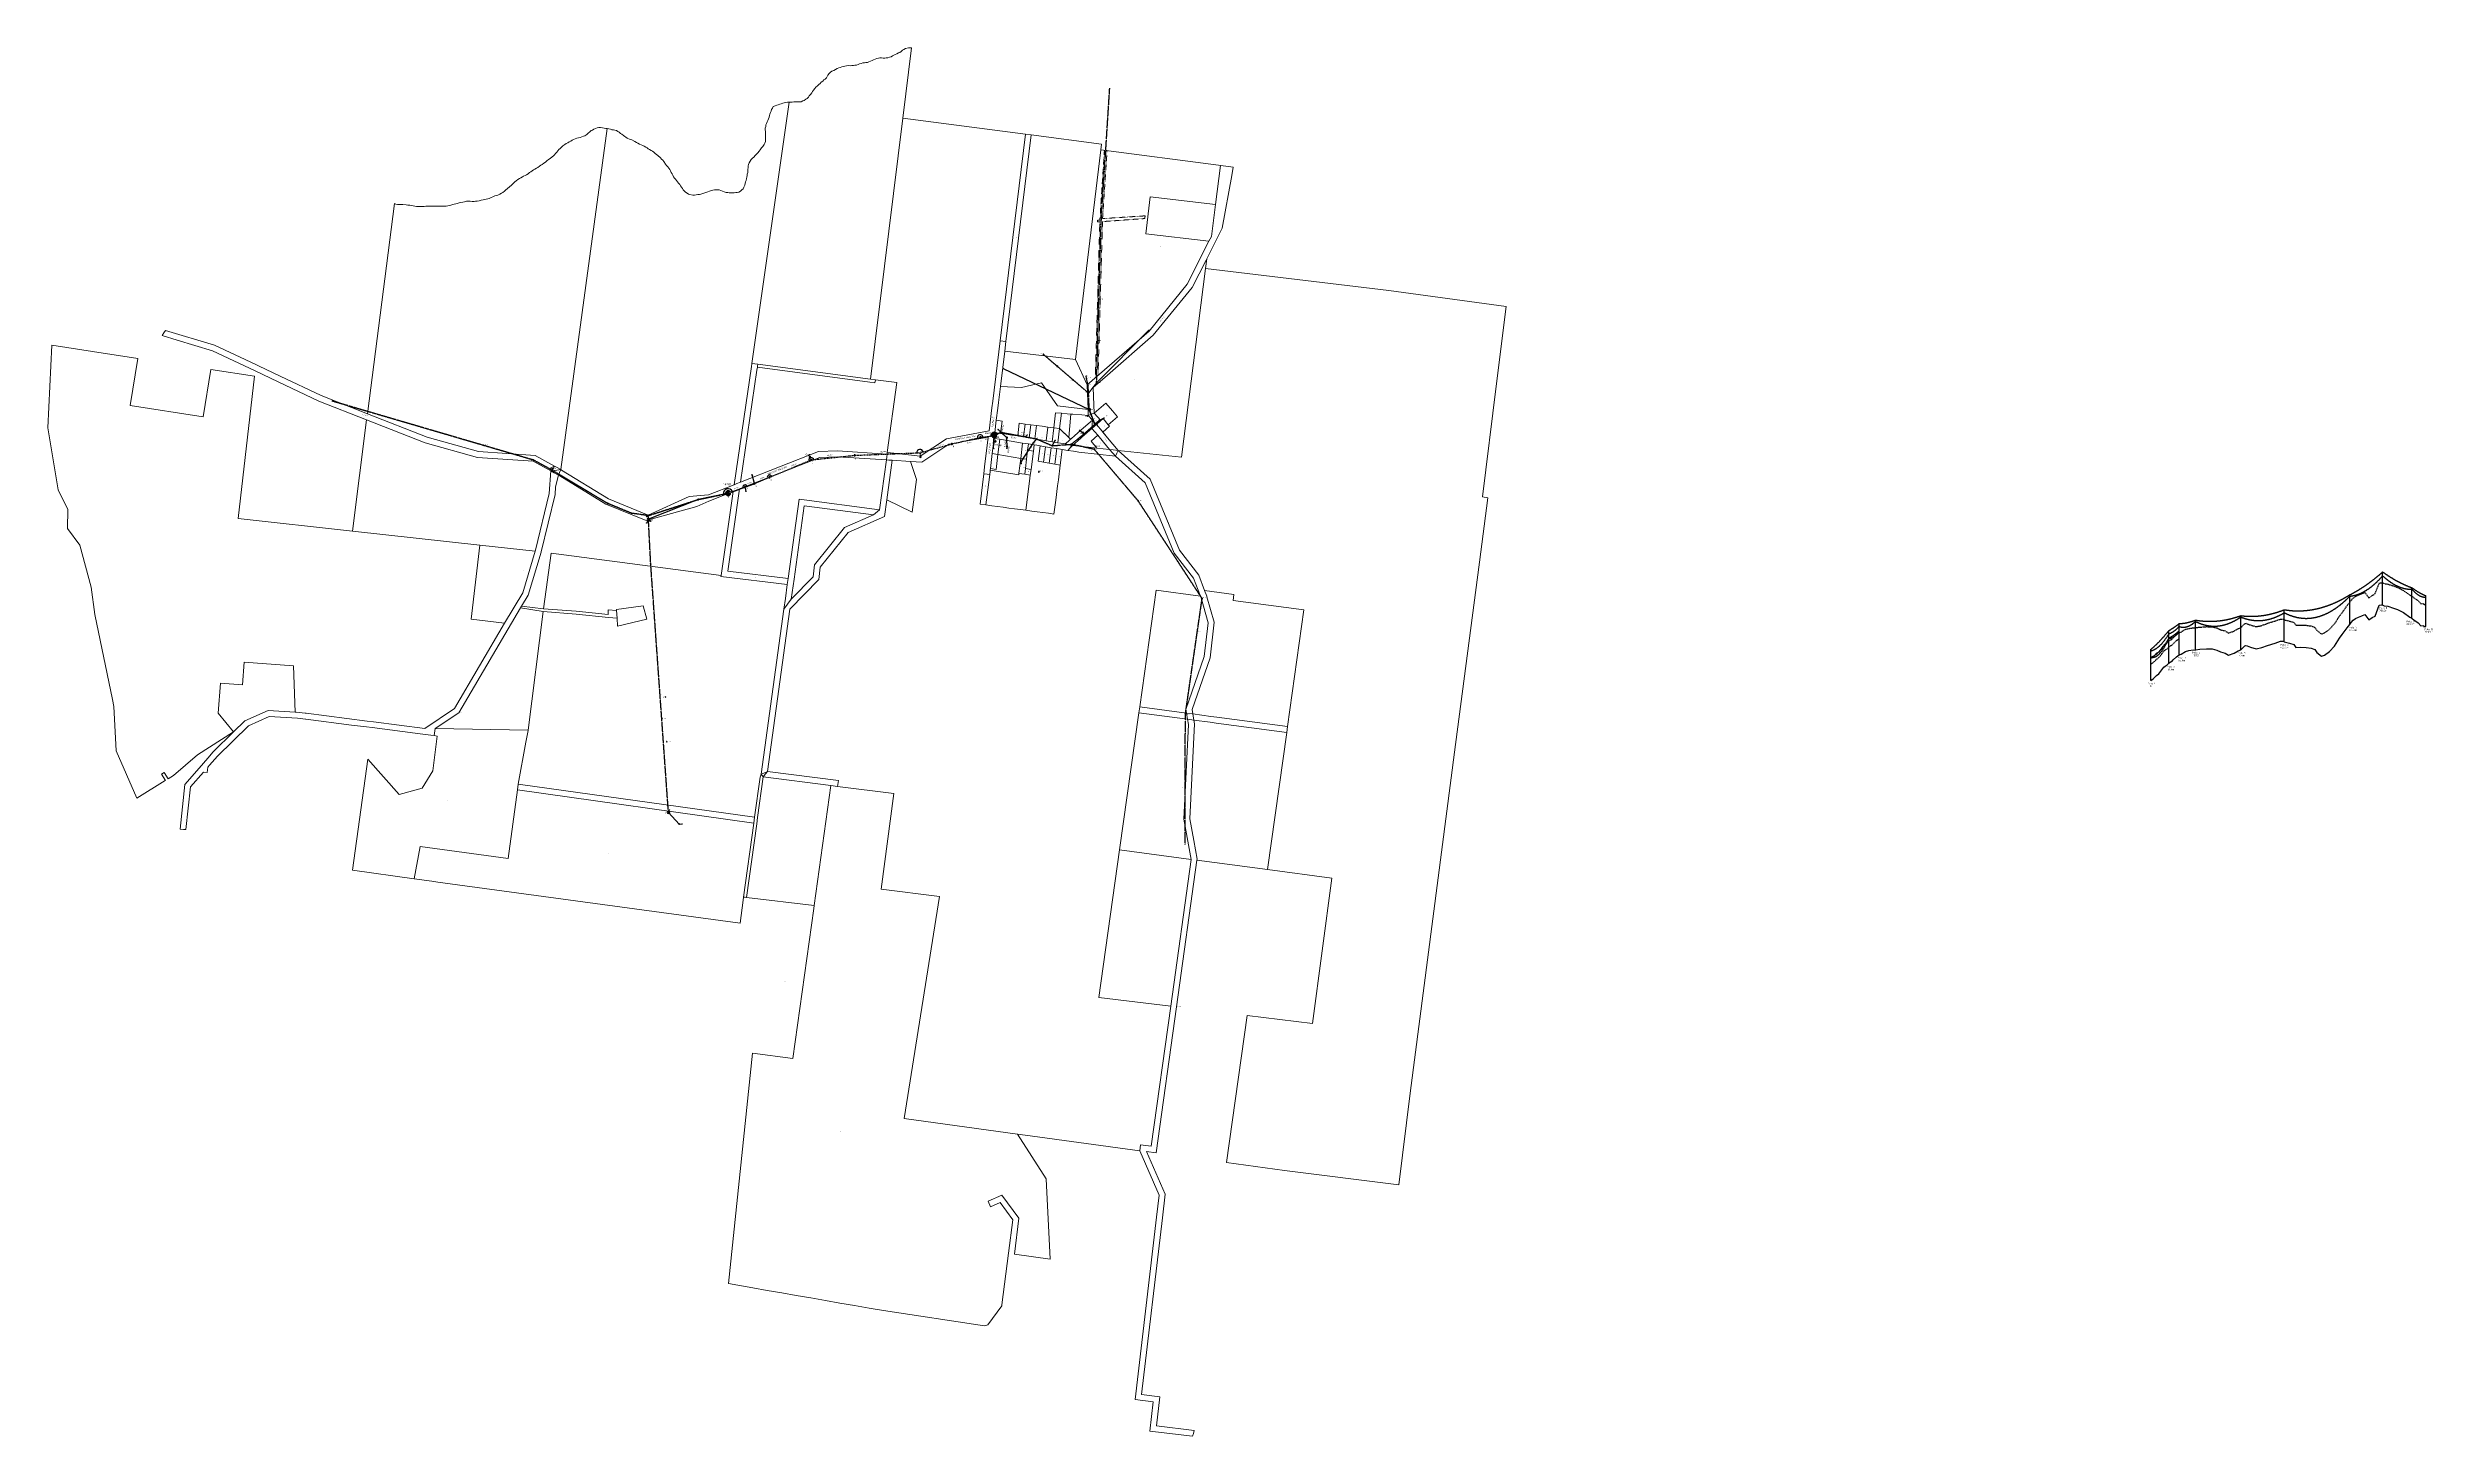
# Model space of a CAD drawing. Header units: metres. Extents: x 240179 to 248264, y 6282606 to 6287315.
import ezdxf
from ezdxf.enums import TextEntityAlignment as Align

# ---------------------------------------------------------------- set-up
doc = ezdxf.new("R2010")
doc.units = ezdxf.units.M
for name, pattern in [('Cable Exist OH', [1, 1, 0]), ('Cable Exist UG', [8.2, 4, -1.2, 1.8, -1.2]), ('Cable New OH', [6, 4, -2]), ('Dash', [5, 3, -2]), ('DASHED2', [9.525, 6.35, -3.175]), ('HIDDEN', [0.375, 0.25, -0.125]), ('HIDDEN2', [0.1875, 0.125, -0.0625])]:
    doc.linetypes.add(name, pattern=pattern)
doc.layers.get('0').update_dxf_attribs({"color": 6})
for name, color, linetype in [('_User Miscellaneous1', 7, 'Continuous'), ('Duct_SP_EXT', 7, 'Continuous'), ('Earthing_SP_Misc', 7, 'Continuous'), ('Equip_LV_EXT', 7, 'Continuous'), ('Equip_SP_HV_EXT', 7, 'Continuous'), ('Mains_HV_EXT', 7, 'Continuous'), ('Mains_HV_NEW', 2, 'Continuous'), ('Mains_HV_New_A10', 2, 'Continuous'), ('Mains_HV_NEW_Hardwired', 2, 'Continuous'), ('Mains_LV_EXT', 7, 'Continuous'), ('Mains_LV_NEW', 2, 'Continuous'), ('Mains_LV_NEW_Hardwired', 2, 'Continuous'), ('Notes', 7, 'Continuous'), ('Notes_SP_MISC', 7, 'Continuous'), ('OH_Details_SP_MISC', 7, 'Continuous'), ('Services_SP_EXT', 7, 'Continuous'), ('Sub_SP_TR_HV_LV_EXT', 7, 'Continuous'), ('Sub_SP_TR_HV_LV_SL_LS_NEW', 2, 'Continuous'), ('SupportsOH_SP_MISC', 7, 'Continuous'), ('SupportsOH_SP_TR_HV_LV_SL_EXT', 7, 'Continuous'), ('SupportsOH_SP_TR_HV_LV_SL_NEW', 2, 'Continuous'), ('SupportsUG_SP_LV_EXT', 7, 'Continuous'), ('Trench_SP_EXT', 7, 'Continuous')]:
    doc.layers.add(name, color=color, linetype=linetype)
for name, color, linetype, lineweight in [('Cadastre Land Parcels_SP_EXT', 9, 'Continuous', 5), ('Cadastre Other Property_SP_EXT', 9, 'HIDDEN', 5), ('Cadastre Road Names_SP_HV_LV_SL_EXT', 9, 'Continuous', 5), ('Cadastre Roads_SP_EXT', 9, 'Continuous', 5)]:
    doc.layers.add(name, color=color, linetype=linetype, lineweight=lineweight)
doc.styles.add('ISOCP', font='isocp.shx', dxfattribs={"height": 1.75})
doc.styles.add('POLE_LABEL', font='arial.ttf')
doc.styles.get("Standard").update_dxf_attribs({"font": 'arial.ttf'})
doc.linetypes.add('Cable E UG', pattern='A,6,-0.5,["E",Standard,S=1.7,R=0,X=0.5,Y=-1],-2.9', length=9.4)
doc.linetypes.add('IECLCABS1', pattern='A,7,-0.5,["/",Standard,S=1.5,R=0,X=0.2,Y=-0.7],-1.8', length=9.3)

# ---------------------------------------------------------------- blocks, each defined once
blk = doc.blocks.new('SUB_POLE_EXT')
blk.add_wipeout([(0, 4.2), (0.4, 4.2), (0.8, 4.1), (1.2, 4), (1.6, 3.9), (2, 3.7), (2.3, 3.5), (2.7, 3.3), (3, 3), (3.3, 2.7), (3.5, 2.3), (3.8, 1.9), (3.9, 1.6), (4, 1.2), (4.2, 0.6), (4.2, 0), (4.2, -0.6), (4.1, -1.1), (3.9, -1.6), (3.6, -2.2), (3.2, -2.7), (3, -3), (2.7, -3.3), (2.4, -3.5), (2, -3.7), (1.6, -3.9), (1.3, -4), (0.8, -4.1), (0.4, -4.2), (0, -4.2), (-0.4, -4.2), (-0.8, -4.1), (-1.2, -4), (-1.6, -3.9), (-2, -3.7), (-2.4, -3.5), (-2.7, -3.3), (-3, -3), (-3.2, -2.7), (-3.5, -2.3), (-3.7, -2), (-3.9, -1.6), (-4, -1.2), (-4.2, -0.8), (-4.2, -0.1), (-4.2, 0.4), (-4.1, 0.8), (-4, 1.3), (-3.9, 1.6), (-3.7, 2), (-3.5, 2.4), (-3.3, 2.7), (-3, 3), (-2.7, 3.3), (-2.3, 3.5), (-2, 3.7), (-1.6, 3.9), (-1.2, 4), (-0.8, 4.2), (-0.4, 4.2)])
blk.add_line((2.2, 0.5), (2.2, 0.5, 0))
blk.add_lwpolyline([(-4.2, 0, 1), (4.2, 0, 1)], format="xyb", close=True)
blk.add_lwpolyline([(2.1, 0.5), (0, 4.2), (-3.7, -2.1), (3.7, -2.1)], close=True)
for tag, height, flags, p in [('STREET_CODE', 0.2, 9, (1.5, 0)), ('ASSET_NUM', 3.5, 8, (2, 2)), ('CONSTRUCTED_VOLTAGE', 0.2, 9, (1.5, -0.2)), ('NO_PHASES', 0.2, 9, (1.5, -0.4)), ('OPERATING_VOLTAGE', 0.2, 9, (1.5, -0.6)), ('OPERATED_BY', 0.2, 9, (1.5, -0.8)), ('MAINTAINED_BY', 0.2, 9, (1.5, -1)), ('ORIENTATION', 0.2, 9, (1.5, -1.2)), ('OWNED_BY', 0.2, 9, (1.5, -1.4)), ('SECONDARY_VOLTAGE', 0.2, 9, (1.5, -1.6)), ('STATE', 0.2, 9, (1.5, -1.8)), ('SUBSTATION_TYPE', 0.2, 9, (1.5, -2)), ('USAGE', 0.2, 9, (1.5, -2.2)), ('LEGEND', 0.2, 9, (1.5, -2.4)), ('LOCATION', 0.2, 9, (1.5, -2.6)), ('STREETNAME', 0.2, 9, (1.5, -2.8)), ('SUBURB', 0.2, 9, (1.5, -3)), ('NOTES', 0.2, 9, (1.5, -3.2)), ('Z', 0.2, 1, (1.5, -3.4))]:
    blk.add_attdef(tag, text='', height=height, dxfattribs=dict(flags=flags)).set_placement(p, align=Align.MIDDLE_LEFT)
blk = doc.blocks.new('DUCT_EXT')
blk.add_circle((0, 0.8), 0.8)
at = {"flags": 1}
blk.add_attdef('Z', (0, 0), '', height=0.2, dxfattribs=at)
at = {"flags": 9}
for tag, p in [('DUCT_CODE', (0, 0)), ('XSECT_TYPE', (0, -0.2)), ('FB_REFERENCE', (0, -0.4)), ('STATE', (0, -0.6)), ('NOTES', (0, -0.8))]:
    blk.add_attdef(tag, text='', height=0.2, dxfattribs=at).set_placement(p, align=Align.MIDDLE_LEFT)
blk = doc.blocks.new('LV_OH_LINKS_DISTFUSE_EXT')
for p, q in [((0, 0), (0.96, 0)), ((3.84, 0), (4.8, 0))]:
    blk.add_line(p, q)
blk.add_lwpolyline([(3.84, -1.2), (3.84, 1.2), (0.96, -1.2), (0.96, 1.2)], close=True)
at = {"flags": 9}
for tag, p in [('ACTUAL_STATUS', (0, 0)), ('CONSTRUCTED_VOLTAGE', (0, -0.2)), ('OPERATING_VOLTAGE', (0, -0.6)), ('ORIENTATION', (0, -0.8)), ('OWNED_BY', (0, -1)), ('STATE', (0, -1.2)), ('SWITCH_TYPE', (0, -1.4)), ('NO_PHASES', (0, -0.4)), ('USAGE', (0, -1.6)), ('NOTES', (0, -1.8))]:
    blk.add_attdef(tag, text='', height=0.2, dxfattribs=at).set_placement(p, align=Align.MIDDLE_LEFT)
at = {"flags": 1}
blk.add_attdef('Z', (0, 0), '', height=0.2, dxfattribs=at)
blk = doc.blocks.new('CCP_EXT')
blk.add_wipeout([(0, 0.6), (0.6, 0), (0, -0.6), (-0.6, 0)])
blk.add_lwpolyline([(-0.6, 0), (0, 0.6), (0.6, 0), (0, -0.6), (-0.6, 0)])
at = {"flags": 1}
blk.add_attdef('Z', (0, 0), '', height=0.2, dxfattribs=at)
at = {"flags": 9}
for tag, p in [('CCP_TYPE', (0, 0)), ('CONSTRUCTED_VOLTAGE', (0, -0.2)), ('NO_PHASES', (0, -0.4)), ('OPERATING_VOLTAGE', (0, -0.6)), ('ORIENTATION', (0, -0.8)), ('OWNED_BY', (0, -1)), ('USAGE', (0, -1.2)), ('LEGEND', (0, -1.4)), ('LIFE_SUPPORT', (0, -1.6)), ('STATE', (0, -1.8)), ('NOTES', (0, -2))]:
    blk.add_attdef(tag, text='', height=0.2, dxfattribs=at).set_placement(p, align=Align.MIDDLE_LEFT)
blk = doc.blocks.new('POLE_EXT')
blk.add_hatch(color=256).paths.add_polyline_path([(-1, 0, 1), (1, 0, 1)])
blk.add_lwpolyline([(-1, 0, 1), (1, 0, 1)], format="xyb", close=True)
for tag, height, flags, p in [('pNumber', 2.5, 8, (-17.8, 2.1)), ('OWNED_BY', 0.2, 9, (1.4, -0.4)), ('PARENT', 0.2, 9, (1.4, -0.6)), ('SPECIAL_USE', 0.2, 9, (1.4, -0.8)), ('STATE', 0.2, 9, (1.4, -1)), ('USAGE', 0.2, 9, (1.4, -1.2)), ('cLV', 0.2, 9, (1.4, -1.4)), ('hDepth', 0.2, 9, (1.4, -1.6)), ('hDia', 0.2, 9, (1.4, -1.8)), ('cHV', 0.2, 9, (1.4, -2)), ('LBRACKET', 0.2, 9, (1.4, -2.2)), ('LExisting', 0.2, 9, (1.4, -2.4)), ('LANTNUMBER', 0.2, 9, (1.4, -2.6)), ('LOther', 0.2, 9, (1.4, -2.8)), ('LRemove', 0.2, 9, (1.4, -3)), ('LEGEND', 0.2, 9, (1.4, -3.2)), ('cLinedev', 0.2, 9, (1.4, -3.4)), ('LOCATION', 0.2, 9, (1.4, -3.6)), ('pExisting', 0.2, 9, (1.4, -3.8)), ('PFNUMBER', 0.2, 9, (1.4, -4)), ('NEWPFNUMBER', 0.2, 9, (1.4, -4.2)), ('pFooting', 0.2, 9, (1.4, -4.4)), ('pNew', 0.2, 9, (1.4, -4.6)), ('pRelocate', 0.2, 9, (1.4, -5)), ('pRemove', 0.2, 9, (1.4, -5.2)), ('pReplace', 0.2, 9, (1.4, -5.4)), ('pStay', 0.2, 9, (1.4, -5.6)), ('pType', 0.2, 9, (1.4, -5.8)), ('cspan', 0.2, 9, (1.4, -6)), ('STREETNAME', 0.2, 9, (1.4, -6.2)), ('SUBURB', 0.2, 9, (1.4, -6.4)), ('NOTES', 0.2, 9, (1.4, -6.6)), ('MAINTAINED_BY', 0.2, 9, (1.4, -6.8)), ('OPERATED_BY', 0.2, 9, (1.4, -7))]:
    blk.add_attdef(tag, text='', height=height, dxfattribs=dict(flags=flags)).set_placement(p, align=Align.MIDDLE_LEFT)
at = {"style": 'POLE_LABEL'}
for tag, height, flags, p in [('STRUCTURE_PLANT_NUMBER', 0.2, 9, (1.4, 0)), ('ASSET_NUM', 2.5, 8, (2, 2)), ('STREET_CODE', 0.2, 9, (1.4, -0.2))]:
    blk.add_attdef(tag, text='', height=height, dxfattribs=dict(at, flags=flags)).set_placement(p, align=Align.MIDDLE_LEFT)
at = {"flags": 1}
blk.add_attdef('Z', (1.4, -7.3), '', height=0.2, dxfattribs=at)
blk = doc.blocks.new('HV_USL_CLOSED_EXT')
blk.add_line((2.4, 5.5), (-2.4, 5.5))
blk.add_lwpolyline([(1.4, 5.5, 0.414214), (0, 6.9, 0.414214), (-1.4, 5.5)], format="xyb")
for tag, height, flags, p in [('STREET_CODE', 0.2, 9, (1.5, 0)), ('ASSET_NUM', 2.5, 8, (2, 2)), ('ACTUAL_STATUS', 0.2, 9, (1.5, -0.2)), ('CONSTRUCTED_VOLTAGE', 0.2, 9, (1.5, -0.4)), ('NO_PHASES', 0.2, 9, (1.5, -0.6)), ('OPERATING_VOLTAGE', 0.2, 9, (1.5, -0.8)), ('ORIENTATION', 0.2, 9, (1.5, -1)), ('OWNED_BY', 0.2, 9, (1.5, -1.2)), ('OPERATED_BY', 0.2, 9, (1.5, -1.4)), ('MAINTAINED_BY', 0.2, 9, (1.5, -1.6)), ('STATE', 0.2, 9, (1.5, -1.8)), ('SWITCH_TYPE', 0.2, 9, (1.5, -2)), ('USAGE', 0.2, 9, (1.5, -2.2)), ('LEGEND', 0.2, 9, (1.5, -2.4)), ('LOCATION', 0.2, 9, (1.5, -2.6)), ('STREETNAME', 0.2, 9, (1.5, -2.8)), ('SUBURB', 0.2, 9, (1.5, -3)), ('NOTES', 0.2, 9, (1.5, -3.2)), ('LABEL_ALIGNMENT', 0.2, 9, (1.5, -3.4)), ('Z', 0.2, 1, (1.5, -3.6))]:
    blk.add_attdef(tag, text='', height=height, dxfattribs=dict(flags=flags)).set_placement(p, align=Align.MIDDLE_LEFT)
blk = doc.blocks.new('HV_DOF_OPEN_EXT')
for p, q in [((0, 8.8), (0, 7.9)), ((0, 5), (0, 4))]:
    blk.add_line(p, q)
blk.add_lwpolyline([(0.9, 7.1), (-0.9, 8.6), (-0.9, 4.9), (-2.8, 6.4)], close=True)
for tag, height, flags, p in [('STREET_CODE', 0.2, 9, (1.5, 0)), ('ASSET_NUM', 2.5, 8, (2, 2)), ('ACTUAL_STATUS', 0.2, 9, (1.5, -0.2)), ('CONSTRUCTED_VOLTAGE', 0.2, 9, (1.5, -0.4)), ('NO_PHASES', 0.2, 9, (1.5, -0.6)), ('OPERATING_VOLTAGE', 0.2, 9, (1.5, -0.8)), ('ORIENTATION', 0.2, 9, (1.5, -1)), ('OWNED_BY', 0.2, 9, (1.5, -1.2)), ('OPERATED_BY', 0.2, 9, (1.5, -1.4)), ('MAINTAINED_BY', 0.2, 9, (1.5, -1.6)), ('STATE', 0.2, 9, (1.5, -1.8)), ('SWITCH_TYPE', 0.2, 9, (1.5, -2)), ('USAGE', 0.2, 9, (1.5, -2.2)), ('LEGEND', 0.2, 9, (1.5, -2.4)), ('LOCATION', 0.2, 9, (1.5, -2.6)), ('STREETNAME', 0.2, 9, (1.5, -2.8)), ('SUBURB', 0.2, 9, (1.5, -3)), ('NOTES', 0.2, 9, (1.5, -3.2)), ('LABEL_ALIGNMENT', 0.2, 9, (1.5, -3.4)), ('Z', 0.2, 1, (1.5, -3.6))]:
    blk.add_attdef(tag, text='', height=height, dxfattribs=dict(flags=flags)).set_placement(p, align=Align.MIDDLE_LEFT)
blk = doc.blocks.new('End Shackle_EXT')
blk.add_wipeout([(0, 0.3), (1.8, 0.3), (1.8, -0.3), (0, -0.3)])
blk.add_line((1.8, -1), (1.8, 1))
at = {"flags": 1}
blk.add_attdef('Z', (0, 0), '', height=0.2, dxfattribs=at)
at = {"flags": 9}
for tag, p in [('CONNECTOR_TYPE', (0, 0)), ('CONSTRUCTED_VOLTAGE', (0, -0.2)), ('NO_PHASES', (0, -0.4)), ('OPERATING_VOLTAGE', (0, -0.6)), ('ORIENTATION', (0, -0.8)), ('OWNED_BY', (0, -1)), ('STATE', (0, -1.2)), ('USAGE', (0, -1.4)), ('NOTES', (0, -1.6))]:
    blk.add_attdef(tag, text='', height=0.2, dxfattribs=at).set_placement(p, align=Align.MIDDLE_LEFT)
blk = doc.blocks.new('CABLE_LARGE_EXT')
h = blk.add_hatch(color=256)
edge = h.paths.add_edge_path()
edge.add_arc((0, 0.5), 0.55, 0, 360)
blk.add_circle((0, 0.5), 0.55)
at = {"flags": 1}
blk.add_attdef('Z', (0, 0), '', height=0.2, dxfattribs=at)
at = {"flags": 9}
for tag, p in [('COND_CODE', (0, 0)), ('FB_REFERENCE', (0, -0.2)), ('STATE', (0, -0.4)), ('XSECT_SIZE', (0, -0.6)), ('NOTES', (0, -0.8))]:
    blk.add_attdef(tag, text='', height=0.2, dxfattribs=at).set_placement(p, align=Align.MIDDLE_LEFT)
blk = doc.blocks.new('POLE_REPLACE_NEW')
blk.add_wipeout([(0, 1), (-0.1, 1), (-0.2, 1), (-0.4, 0.9), (-0.5, 0.9), (-0.6, 0.8), (-0.7, 0.7), (-0.8, 0.6), (-0.8, 0.5), (-0.9, 0.4), (-1, 0.3), (-1, 0.2), (-1, 0.1), (-1, -0.1), (-1, -0.2), (-1, -0.3), (-0.9, -0.4), (-0.8, -0.5), (-0.8, -0.6), (-0.7, -0.7), (-0.6, -0.8), (-0.5, -0.9), (-0.4, -0.9), (-0.2, -1), (-0.1, -1), (0, -1), (0.1, -1), (0.2, -1), (0.4, -0.9), (0.5, -0.9), (0.6, -0.8), (0.7, -0.7), (0.8, -0.6), (0.8, -0.5), (0.9, -0.4), (1, -0.3), (1, -0.2), (1, -0.1), (1, 0.1), (1, 0.2), (1, 0.3), (0.9, 0.4), (0.8, 0.5), (0.8, 0.6), (0.7, 0.7), (0.6, 0.8), (0.5, 0.9), (0.4, 0.9), (0.2, 1), (0.1, 1)])
h = blk.add_hatch(color=256)
edge = h.paths.add_edge_path()
edge.add_arc((0, 0), 1, 270, 450)
edge.add_line((0, 1), (0, -1))
blk.add_lwpolyline([(0, 1), (0, -1)])
at = {"lineweight": -3}
blk.add_arc((0, 0), 1, 90, 270, dxfattribs=at)
blk.add_arc((0, 0), 1, 270, 90)
at = {"style": 'POLE_LABEL', "flags": 9}
blk.add_attdef('STRUCTURE_PLANT_NUMBER', text='', height=0.2, dxfattribs=at).set_placement((1.5, 0.2), align=Align.MIDDLE_LEFT)
for tag, height, flags, p in [('STREET_CODE', 0.2, 9, (1.5, 0)), ('ASSET_NUM', 2.5, 8, (2, 2)), ('OWNED_BY', 0.2, 9, (1.5, -0.2)), ('PARENT', 0.2, 9, (1.5, -0.4)), ('SPECIAL_USE', 0.2, 9, (1.5, -0.6)), ('STATE', 0.2, 9, (1.5, -0.8)), ('USAGE', 0.2, 9, (1.5, -1)), ('cLV', 0.2, 9, (1.5, -1.2)), ('hDepth', 0.2, 9, (1.5, -1.4)), ('hDia', 0.2, 9, (1.5, -1.6)), ('cHV', 0.2, 9, (1.5, -1.8)), ('LBRACKET', 0.2, 9, (1.5, -2)), ('LExisting', 0.2, 9, (1.5, -2.2)), ('LANTNUMBER', 0.2, 9, (1.5, -2.4)), ('LOther', 0.2, 9, (1.5, -2.6)), ('LRemove', 0.2, 9, (1.5, -2.8)), ('LEGEND', 0.2, 9, (1.5, -3)), ('cLinedev', 0.2, 9, (1.5, -3.2)), ('pExisting', 0.2, 9, (1.5, -3.4)), ('PFNUMBER', 0.2, 9, (1.5, -3.6)), ('NEWPFNUMBER', 0.2, 9, (1.5, -3.8)), ('pFooting', 0.2, 9, (1.5, -4)), ('pNew', 0.2, 9, (1.5, -4.2)), ('pRelocate', 0.2, 9, (1.5, -4.6)), ('pRemove', 0.2, 9, (1.5, -4.8)), ('pReplace', 0.2, 9, (1.5, -5)), ('pStay', 0.2, 9, (1.5, -5.2)), ('pType', 0.2, 9, (1.5, -5.4)), ('cspan', 0.2, 9, (1.5, -5.6)), ('SUBURB', 0.2, 9, (1.5, -5.8)), ('STREETNAME', 0.2, 9, (1.5, -6)), ('LOCATION', 0.2, 9, (1.5, -6.2)), ('NOTES', 0.2, 9, (1.5, -6.4)), ('OPERATED_BY', 0.2, 9, (1.5, -6.6)), ('MAINTAINED_BY', 0.2, 9, (1.5, -6.8)), ('Z', 0.2, 1, (1.5, -7)), ('pNumber', 2, 8, (1.5, -4.4))]:
    blk.add_attdef(tag, text='', height=height, dxfattribs=dict(flags=flags)).set_placement(p, align=Align.MIDDLE_LEFT)
blk = doc.blocks.new('POLE_DEL')
h = blk.add_hatch(color=256)
edge = h.paths.add_edge_path()
edge.add_arc((0, 0), 1, 180, 360)
edge.add_arc((0, 0), 1, 0, 180)
for p, q in [((-1.6, 1.6), (1.6, -1.6)), ((-1.6, -1.6), (1.6, 1.6))]:
    blk.add_line(p, q)
blk.add_lwpolyline([(-1, 0, 1), (1, 0, 1)], format="xyb", close=True)
at = {"flags": 1}
blk.add_attdef('Z', (0, 0), '', height=0.2, dxfattribs=at)
for tag, height, flags, p in [('pNumber', 2.5, 8, (0, 2.1)), ('OWNED_BY', 0.2, 9, (0, -0.4)), ('SPECIAL_USE', 0.2, 9, (0, -0.6)), ('STATE', 0.2, 9, (0, -0.8)), ('USAGE', 0.2, 9, (0, -1)), ('cLV', 0.2, 9, (0, -1.2)), ('hDepth', 0.2, 9, (0, -1.4)), ('hDia', 0.2, 9, (0, -1.6)), ('cHV', 0.2, 9, (0, -1.8)), ('LBRACKET', 0.2, 9, (0, -2)), ('LExisting', 0.2, 9, (0, -2.2)), ('LANTNUMBER', 0.2, 9, (0, -2.4)), ('LOther', 0.2, 9, (0, -2.6)), ('LRemove', 0.2, 9, (0, -2.8)), ('LEGEND', 0.2, 9, (0, -3)), ('cLinedev', 0.2, 9, (0, -3.2)), ('pExisting', 0.2, 9, (0, -3.4)), ('PFNUMBER', 0.2, 9, (0, -3.6)), ('NEWPFNUMBER', 0.2, 9, (0, -3.8)), ('pFooting', 0.2, 9, (0, -4)), ('pNew', 0.2, 9, (0, -4.2)), ('pRelocate', 0.2, 9, (0, -4.6)), ('pRemove', 0.2, 9, (0, -4.8)), ('pReplace', 0.2, 9, (0, -5)), ('pStay', 0.2, 9, (0, -5.2)), ('pType', 0.2, 9, (0, -5.4)), ('cspan', 0.2, 9, (0, -5.6)), ('SUBURB', 0.2, 9, (0, -5.8)), ('STREETNAME', 0.2, 9, (0, -6)), ('LOCATION', 0.2, 9, (0, -6.2)), ('NOTES', 0.2, 9, (0, -6.4))]:
    blk.add_attdef(tag, text='', height=height, dxfattribs=dict(flags=flags)).set_placement(p, align=Align.MIDDLE_LEFT)
at = {"style": 'POLE_LABEL', "flags": 9}
blk.add_attdef('STREET_CODE', text='', height=0.2, dxfattribs=at).set_placement((0, -0.2), align=Align.MIDDLE_LEFT)
blk = doc.blocks.new('STAY_DEL')
at = {"linetype": 'DASHED2', "ltscale": 0.3}
blk.add_line((0, 0), (-7.2, 0), dxfattribs=at)
blk.add_arc((-5.7, 0), 1.5, 90, 270)
blk = doc.blocks.new('SUB_POLE_NEW')
blk.add_wipeout([(-3.8, 0), (-3.8, -0.5), (-3.7, -1), (-3.6, -1.4), (-3.4, -1.8), (-3.1, -2.3), (-2.8, -2.6), (-2.4, -3), (-2.1, -3.2), (-1.6, -3.5), (-1.2, -3.7), (-0.7, -3.8), (-0.2, -3.8), (0.2, -3.8), (0.7, -3.8), (1.2, -3.7), (1.6, -3.5), (2.1, -3.2), (2.4, -3), (2.8, -2.6), (3.1, -2.3), (3.4, -1.8), (3.6, -1.4), (3.7, -1), (3.8, -0.5), (3.8, 0), (3.8, 0.5), (3.7, 1), (3.6, 1.4), (3.4, 1.8), (3.1, 2.3), (2.8, 2.6), (2.4, 3), (2.1, 3.2), (1.6, 3.5), (1.2, 3.7), (0.7, 3.8), (0.2, 3.8), (-0.2, 3.8), (-0.7, 3.8), (-1.2, 3.7), (-1.6, 3.5), (-2.1, 3.2), (-2.4, 3), (-2.8, 2.6), (-3.1, 2.3), (-3.4, 1.8), (-3.6, 1.4), (-3.7, 1), (-3.8, 0.5)])
blk.add_lwpolyline([(-3.8, 0, 1), (3.8, 0, 1)], format="xyb", close=True)
blk.add_lwpolyline([(1.9, 0.5), (0, 3.8), (-3.3, -1.9), (3.3, -1.9)], close=True)
for tag, height, flags, p in [('STREET_CODE', 0.2, 9, (1.5, 0)), ('ASSET_NUM', 3.5, 8, (2, 2)), ('CONSTRUCTED_VOLTAGE', 0.2, 9, (1.5, -0.2)), ('NO_PHASES', 0.2, 9, (1.5, -0.4)), ('OPERATING_VOLTAGE', 0.2, 9, (1.5, -0.6)), ('OPERATED_BY', 0.2, 9, (1.5, -0.8)), ('MAINTAINED_BY', 0.2, 9, (1.5, -1)), ('ORIENTATION', 0.2, 9, (1.5, -1.2)), ('OWNED_BY', 0.2, 9, (1.5, -1.4)), ('SECONDARY_VOLTAGE', 0.2, 9, (1.5, -1.6)), ('STATE', 0.2, 9, (1.5, -1.8)), ('SUBSTATION_TYPE', 0.2, 9, (1.5, -2)), ('USAGE', 0.2, 9, (1.5, -2.2)), ('LEGEND', 0.2, 9, (1.5, -2.4)), ('SUBURB', 0.2, 9, (1.5, -2.6)), ('STREETNAME', 0.2, 9, (1.5, -2.8)), ('LOCATION', 0.2, 9, (1.5, -3)), ('NOTES', 0.2, 9, (1.5, -3.2)), ('Z', 0.2, 1, (1.5, -3.4))]:
    blk.add_attdef(tag, text='', height=height, dxfattribs=dict(flags=flags)).set_placement(p, align=Align.MIDDLE_LEFT)
blk = doc.blocks.new('*U147')
blk.add_line((1, 4.9), (-1, 4.9))
at = {"flags": 1}
blk.add_attdef('Z', (0, 0), '', height=0.2, dxfattribs=at)
at = {"flags": 9}
for tag, p in [('CONNECTOR_TYPE', (0, 0)), ('CONSTRUCTED_VOLTAGE', (0, -0.2)), ('NO_PHASES', (0, -0.4)), ('OPERATING_VOLTAGE', (0, -0.6)), ('ORIENTATION', (0, -0.8)), ('OWNED_BY', (0, -1)), ('STATE', (0, -1.2)), ('USAGE', (0, -1.4)), ('NOTES', (0, -1.6)), ('MAINTAINED_BY', (0, -1.8)), ('OPERATED_BY', (0, -2))]:
    blk.add_attdef(tag, text='', height=0.2, dxfattribs=at).set_placement(p, align=Align.MIDDLE_LEFT)
blk.add_wipeout([(-0.3, 0), (-0.3, 4.9), (0.3, 4.9), (0.3, 0)])
blk = doc.blocks.new('*U146')
blk.add_line((1, 5.1), (-1, 5.1))
at = {"flags": 1}
blk.add_attdef('Z', (0, 0), '', height=0.2, dxfattribs=at)
at = {"flags": 9}
for tag, p in [('CONNECTOR_TYPE', (0, 0)), ('CONSTRUCTED_VOLTAGE', (0, -0.2)), ('NO_PHASES', (0, -0.4)), ('OPERATING_VOLTAGE', (0, -0.6)), ('ORIENTATION', (0, -0.8)), ('OWNED_BY', (0, -1)), ('STATE', (0, -1.2)), ('USAGE', (0, -1.4)), ('NOTES', (0, -1.6)), ('MAINTAINED_BY', (0, -1.8)), ('OPERATED_BY', (0, -2))]:
    blk.add_attdef(tag, text='', height=0.2, dxfattribs=at).set_placement(p, align=Align.MIDDLE_LEFT)
blk.add_wipeout([(-0.3, 0), (-0.3, 5.1), (0.3, 5.1), (0.3, 0)])
blk = doc.blocks.new('BOND POINT')
blk.add_hatch(color=256).paths.add_polyline_path([(-1, 0, 1), (1, 0, 1)])
blk.add_lwpolyline([(-1, 0, 1), (1, 0, 1)], format="xyb", close=True)
blk = doc.blocks.new('End Shackle_NEW')
blk.add_line((1, 1.8), (-1, 1.8))
at = {"flags": 1}
blk.add_attdef('Z', (0, 0), '', height=0.2, dxfattribs=at)
at = {"flags": 9}
for tag, p in [('CONNECTOR_TYPE', (0, 0)), ('CONSTRUCTED_VOLTAGE', (0, -0.2)), ('NO_PHASES', (0, -0.4)), ('OPERATING_VOLTAGE', (0, -0.6)), ('ORIENTATION', (0, -0.8)), ('OWNED_BY', (0, -1)), ('STATE', (0, -1.2)), ('USAGE', (0, -1.4)), ('NOTES', (0, -1.6)), ('MAINTAINED_BY', (0, -1.8)), ('OPERATED_BY', (0, -2))]:
    blk.add_attdef(tag, text='', height=0.2, dxfattribs=at).set_placement(p, align=Align.MIDDLE_LEFT)
blk.add_wipeout([(-0.3, 0), (-0.3, 1.8), (0.3, 1.8), (0.3, 0)])
blk = doc.blocks.new('*U149')
blk.add_line((0.9, 4.6), (-1.1, 4.6))
at = {"flags": 1}
blk.add_attdef('Z', (0, 0), '', height=0.2, dxfattribs=at)
at = {"flags": 9}
for tag, p in [('CONNECTOR_TYPE', (0, 0)), ('CONSTRUCTED_VOLTAGE', (0, -0.2)), ('NO_PHASES', (0, -0.4)), ('OPERATING_VOLTAGE', (0, -0.6)), ('ORIENTATION', (0, -0.8)), ('OWNED_BY', (0, -1)), ('STATE', (0, -1.2)), ('USAGE', (0, -1.4)), ('NOTES', (0, -1.6)), ('MAINTAINED_BY', (0, -1.8)), ('OPERATED_BY', (0, -2))]:
    blk.add_attdef(tag, text='', height=0.2, dxfattribs=at).set_placement(p, align=Align.MIDDLE_LEFT)
blk.add_wipeout([(-0.3, 0), (-0.3, 4.6), (0.2, 4.6), (0.3, 0)])
blk = doc.blocks.new('*U148')
blk.add_line((1, 4.7), (-1, 4.7))
at = {"flags": 1}
blk.add_attdef('Z', (0, 0), '', height=0.2, dxfattribs=at)
at = {"flags": 9}
for tag, p in [('CONNECTOR_TYPE', (0, 0)), ('CONSTRUCTED_VOLTAGE', (0, -0.2)), ('NO_PHASES', (0, -0.4)), ('OPERATING_VOLTAGE', (0, -0.6)), ('ORIENTATION', (0, -0.8)), ('OWNED_BY', (0, -1)), ('STATE', (0, -1.2)), ('USAGE', (0, -1.4)), ('NOTES', (0, -1.6)), ('MAINTAINED_BY', (0, -1.8)), ('OPERATED_BY', (0, -2))]:
    blk.add_attdef(tag, text='', height=0.2, dxfattribs=at).set_placement(p, align=Align.MIDDLE_LEFT)
blk.add_wipeout([(-0.3, 0), (-0.3, 4.7), (0.3, 4.7), (0.3, 0)])
blk = doc.blocks.new('Earth')
for p, q in [((0, -2), (0, 0)), ((-1.5, -2), (1.5, -2)), ((-1, -2.6), (1, -2.6)), ((-0.2, -3.2), (0.2, -3.2))]:
    blk.add_line(p, q)
blk = doc.blocks.new('*U145')
blk.add_line((1, 5), (-1, 5))
at = {"flags": 1}
blk.add_attdef('Z', (0, 0), '', height=0.2, dxfattribs=at)
at = {"flags": 9}
for tag, p in [('CONNECTOR_TYPE', (0, 0)), ('CONSTRUCTED_VOLTAGE', (0, -0.2)), ('NO_PHASES', (0, -0.4)), ('OPERATING_VOLTAGE', (0, -0.6)), ('ORIENTATION', (0, -0.8)), ('OWNED_BY', (0, -1)), ('STATE', (0, -1.2)), ('USAGE', (0, -1.4)), ('NOTES', (0, -1.6)), ('MAINTAINED_BY', (0, -1.8)), ('OPERATED_BY', (0, -2))]:
    blk.add_attdef(tag, text='', height=0.2, dxfattribs=at).set_placement(p, align=Align.MIDDLE_LEFT)
blk.add_wipeout([(-0.3, 0), (-0.3, 5), (0.3, 5), (0.3, 0)])
blk = doc.blocks.new('*U144')
blk.add_line((1, 4.6), (-1, 4.6))
at = {"flags": 1}
blk.add_attdef('Z', (0, 0), '', height=0.2, dxfattribs=at)
at = {"flags": 9}
for tag, p in [('CONNECTOR_TYPE', (0, 0)), ('CONSTRUCTED_VOLTAGE', (0, -0.2)), ('NO_PHASES', (0, -0.4)), ('OPERATING_VOLTAGE', (0, -0.6)), ('ORIENTATION', (0, -0.8)), ('OWNED_BY', (0, -1)), ('STATE', (0, -1.2)), ('USAGE', (0, -1.4)), ('NOTES', (0, -1.6)), ('MAINTAINED_BY', (0, -1.8)), ('OPERATED_BY', (0, -2))]:
    blk.add_attdef(tag, text='', height=0.2, dxfattribs=at).set_placement(p, align=Align.MIDDLE_LEFT)
blk.add_wipeout([(-0.3, 0), (-0.3, 4.6), (0.3, 4.6), (0.3, 0)])

msp = doc.modelspace()

# ---------------------------------------------------------------- linework, layer by layer
at = {"layer": '_User Miscellaneous1', "linetype": 'Dash', "ltscale": 0.6}
for p, q in [((248069.3, 6285462.4), (248083.6, 6285499.4)), ((248083.6, 6285499.4), (248091.3, 6285500.4)), ((248091.3, 6285500.4), (248095.3, 6285499.7)), ((248095.3, 6285499.7), (248100.2, 6285497.3)), ((248100.2, 6285497.3), (248113.1, 6285495.6)), ((248113.1, 6285495.6), (248131.7, 6285489.6)), ((248131.7, 6285489.6), (248145, 6285484.6)), ((247958.2, 6285399.3), (247974.5, 6285422.9)), ((247974.5, 6285422.9), (247984.1, 6285433.5)), ((247984.1, 6285433.5), (247988.3, 6285440.6)), ((247988.3, 6285440.6), (247994.7, 6285448)), ((247994.7, 6285448), (248002.8, 6285453.8)), ((248002.8, 6285453.8), (248013.3, 6285459)), ((248013.3, 6285459), (248024.4, 6285463.5)), ((248024.4, 6285463.5), (248035, 6285467.4)), ((248035, 6285467.4), (248048.6, 6285449)), ((248048.6, 6285449), (248059.5, 6285456.9)), ((248059.5, 6285456.9), (248069.3, 6285462.4)), ((248145, 6285484.6), (248165.7, 6285473.9)), ((248165.7, 6285473.9), (248187.6, 6285458.5)), ((248187.6, 6285458.5), (248194.8, 6285454)), ((248194.8, 6285454), (248200.5, 6285449.2)), ((248200.5, 6285449.2), (248215.1, 6285439.7)), ((248215.1, 6285439.7), (248224.9, 6285429.3)), ((248224.9, 6285429.3), (248233.4, 6285429.8)), ((248234.5, 6285425.8), (248237.6, 6285426.4)), ((248237.6, 6285426.4), (248242, 6285427)), ((247396.4, 6285324.3), (247405.1, 6285330.6)), ((247405.1, 6285330.6), (247411.8, 6285333.2)), ((247411.8, 6285333.2), (247426.4, 6285342.5)), ((247426.4, 6285342.5), (247437.8, 6285345)), ((247437.8, 6285345), (247453.3, 6285347.5)), ((247453.3, 6285347.5), (247460, 6285347.2)), ((247461.1, 6285348.3), (247474.9, 6285349.6)), ((247474.9, 6285349.6), (247497.7, 6285351.5)), ((247497.7, 6285351.5), (247516.8, 6285351)), ((247516.8, 6285351), (247533.4, 6285347)), ((247533.4, 6285347), (247545.9, 6285340.7)), ((247545.9, 6285340.7), (247561.4, 6285336.9)), ((247561.4, 6285336.9), (247572.7, 6285329.5)), ((247572.7, 6285329.5), (247591.9, 6285336.8)), ((247591.9, 6285336.8), (247605.9, 6285344.6)), ((247605.9, 6285344.6), (247614, 6285347.7)), ((247614, 6285347.7), (247620.1, 6285354)), ((247620.1, 6285354), (247628, 6285361.9)), ((247628, 6285361.9), (247631.1, 6285362.7)), ((247631.1, 6285362.7), (247635.4, 6285361.2)), ((247635.4, 6285361.2), (247646.8, 6285357.1)), ((247646.8, 6285357.1), (247666.7, 6285351.4)), ((247666.7, 6285351.4), (247685.8, 6285355.3)), ((247685.8, 6285355.3), (247705, 6285362.9)), ((247705, 6285362.9), (247730.3, 6285370.7)), ((247730.3, 6285370.7), (247749.1, 6285377.1)), ((247749.1, 6285377.1), (247758.6, 6285376.7)), ((247761.8, 6285374.7), (247779.6, 6285370.2)), ((247779.6, 6285370.2), (247794.2, 6285365.7)), ((247794.2, 6285365.7), (247801.4, 6285356.3)), ((247801.4, 6285356.3), (247816, 6285356.7)), ((247816, 6285356.7), (247835.4, 6285356)), ((247835.4, 6285356), (247852.7, 6285354)), ((247852.7, 6285354), (247865.2, 6285348.9)), ((247865.2, 6285348.9), (247871.6, 6285339)), ((247871.6, 6285339), (247887.7, 6285326.6)), ((247887.7, 6285326.6), (247897.7, 6285330.3)), ((247897.7, 6285330.3), (247915.4, 6285342.7)), ((247915.4, 6285342.7), (247931.6, 6285360.8)), ((247931.6, 6285360.8), (247937.6, 6285369.4)), ((247937.6, 6285369.4), (247948.9, 6285387.4)), ((247948.9, 6285387.4), (247958.2, 6285399.3)), ((247309.3, 6285243.6), (247317, 6285249.5)), ((247317, 6285249.5), (247328.8, 6285261)), ((247328.8, 6285261), (247336.8, 6285266.5)), ((247328.8, 6285241), (247336.8, 6285246.5)), ((247336.8, 6285266.5), (247346.9, 6285279.6)), ((247336.8, 6285246.5), (247346.9, 6285259.6)), ((247346.9, 6285279.6), (247353.5, 6285289.2)), ((247346.9, 6285259.6), (247353.5, 6285269.2)), ((247353.5, 6285289.2), (247358.1, 6285292.6)), ((247353.5, 6285269.2), (247358.1, 6285272.6)), ((247358.1, 6285292.6), (247364.4, 6285296.5)), ((247358.1, 6285272.6), (247364.4, 6285276.5)), ((247364.4, 6285296.5), (247370.6, 6285302.1)), ((247364.4, 6285276.5), (247370.6, 6285282.1)), ((247370.6, 6285302.1), (247375.7, 6285306.6)), ((247370.6, 6285282.1), (247375.7, 6285286.6)), ((247375.7, 6285306.6), (247381, 6285308.4)), ((247375.7, 6285286.6), (247381, 6285288.4)), ((247381, 6285308.4), (247385.1, 6285313.5)), ((247381, 6285288.4), (247385.1, 6285293.5)), ((247385.1, 6285313.5), (247396.4, 6285324.3)), ((247385.1, 6285293.5), (247396.4, 6285304.3)), ((247396.4, 6285304.3), (247405.1, 6285310.6)), ((247309.3, 6285223.6), (247317, 6285229.5)), ((247317, 6285229.5), (247328.8, 6285241))]:
    msp.add_line(p, q, dxfattribs=at)
at = {"layer": '_User Miscellaneous1'}
for p, q in [((248095.2, 6285530.7), (248095.2, 6285537)), ((248095.2, 6285530.7), (248095.2, 6285537)), ((248095.2, 6285424.7), (248095.2, 6285530.7)), ((247761.8, 6285405.6), (247761.8, 6285408.8)), ((247761.8, 6285405.6), (247761.8, 6285408.8)), ((247984.1, 6285358.5), (247984.1, 6285460.5)), ((248069.3, 6285387.4), (248083.6, 6285424.4)), ((248083.6, 6285424.4), (248091.3, 6285425.4)), ((248091.3, 6285425.4), (248095.3, 6285424.7)), ((248095.3, 6285424.7), (248100.2, 6285422.3)), ((248100.2, 6285422.3), (248113.1, 6285420.6)), ((248113.1, 6285420.6), (248131.7, 6285414.6)), ((248131.7, 6285414.6), (248145, 6285409.6)), ((248145, 6285409.6), (248165.7, 6285398.9)), ((248194.7, 6285379), (248194.7, 6285484.2)), ((248241.9, 6285352), (248241.9, 6285457)), ((247370.6, 6285333.1), (247370.6, 6285338.1)), ((247370.6, 6285333.1), (247370.6, 6285338.1)), ((247370.6, 6285227.1), (247370.6, 6285333.1)), ((247405.1, 6285357.6), (247405.1, 6285361.6)), ((247405.1, 6285357.6), (247405.1, 6285361.6)), ((247405.1, 6285255.6), (247405.1, 6285357.6)), ((247460.5, 6285272.7), (247460.5, 6285374.7)), ((247614, 6285272.7), (247614, 6285389.7)), ((247761.8, 6285299.6), (247761.8, 6285405.6)), ((247958.2, 6285324.3), (247974.5, 6285347.9)), ((247974.5, 6285347.9), (247984.1, 6285358.5)), ((247984.1, 6285358.5), (247988.3, 6285365.6)), ((247988.3, 6285365.6), (247994.7, 6285373)), ((247994.7, 6285373), (248002.8, 6285378.8)), ((248002.8, 6285378.8), (248013.3, 6285384)), ((248013.3, 6285384), (248024.4, 6285388.5)), ((248024.4, 6285388.5), (248035, 6285392.4)), ((248035, 6285392.4), (248048.6, 6285374)), ((248048.6, 6285374), (248059.5, 6285381.9)), ((248059.5, 6285381.9), (248069.3, 6285387.4)), ((248165.7, 6285398.9), (248187.6, 6285383.5)), ((248187.6, 6285383.5), (248194.8, 6285379)), ((248194.8, 6285379), (248200.5, 6285374.2)), ((248200.5, 6285374.2), (248215.1, 6285364.7)), ((248215.1, 6285364.7), (248224.9, 6285354.3)), ((248224.9, 6285354.3), (248233.4, 6285354.8)), ((248233.4, 6285354.8), (248234.5, 6285350.8)), ((248234.5, 6285350.8), (248237.6, 6285351.4)), ((248237.6, 6285351.4), (248242, 6285352)), ((247309.2, 6285168.5), (247309.2, 6285275)), ((247385.1, 6285238.5), (247396.4, 6285249.3)), ((247396.4, 6285249.3), (247405.1, 6285255.6)), ((247405.1, 6285255.6), (247411.8, 6285258.2)), ((247411.8, 6285258.2), (247426.4, 6285267.5)), ((247426.4, 6285267.5), (247437.8, 6285270)), ((247437.8, 6285270), (247453.3, 6285272.5)), ((247453.3, 6285272.5), (247460, 6285272.2)), ((247460, 6285272.2), (247460.6, 6285272.8)), ((247460.6, 6285272.8), (247461.1, 6285273.3)), ((247461.1, 6285273.3), (247474.9, 6285274.6)), ((247474.9, 6285274.6), (247497.7, 6285276.5)), ((247497.7, 6285276.5), (247516.8, 6285276)), ((247516.8, 6285276), (247533.4, 6285272)), ((247533.4, 6285272), (247545.9, 6285265.7)), ((247545.9, 6285265.7), (247561.4, 6285261.9)), ((247561.4, 6285261.9), (247572.7, 6285254.5)), ((247572.7, 6285254.5), (247591.9, 6285261.8)), ((247591.9, 6285261.8), (247605.9, 6285269.6)), ((247605.9, 6285269.6), (247614, 6285272.7)), ((247614, 6285272.7), (247620.1, 6285279)), ((247620.1, 6285279), (247628, 6285286.9)), ((247628, 6285286.9), (247631.1, 6285287.7)), ((247631.1, 6285287.7), (247635.4, 6285286.2)), ((247635.4, 6285286.2), (247646.8, 6285282.1)), ((247646.8, 6285282.1), (247666.7, 6285276.4)), ((247666.7, 6285276.4), (247685.8, 6285280.3)), ((247685.8, 6285280.3), (247705, 6285287.9)), ((247705, 6285287.9), (247730.3, 6285295.7)), ((247730.3, 6285295.7), (247749.1, 6285302.1)), ((247749.1, 6285302.1), (247758.6, 6285301.7)), ((247758.6, 6285301.7), (247761.8, 6285299.7)), ((247761.8, 6285299.7), (247779.6, 6285295.2)), ((247779.6, 6285295.2), (247794.2, 6285290.7)), ((247794.2, 6285290.7), (247801.4, 6285281.3)), ((247801.4, 6285281.3), (247816, 6285281.7)), ((247816, 6285281.7), (247835.4, 6285281)), ((247835.4, 6285281), (247852.7, 6285279)), ((247852.7, 6285279), (247865.2, 6285273.9)), ((247865.2, 6285273.9), (247871.6, 6285264)), ((247871.6, 6285264), (247887.7, 6285251.6)), ((247887.7, 6285251.6), (247897.7, 6285255.3)), ((247897.7, 6285255.3), (247915.4, 6285267.7)), ((247915.4, 6285267.7), (247931.6, 6285285.8)), ((247931.6, 6285285.8), (247937.6, 6285294.4)), ((247937.6, 6285294.4), (247948.9, 6285312.4)), ((247948.9, 6285312.4), (247958.2, 6285324.3)), ((247309.3, 6285168.6), (247317, 6285174.5)), ((247317, 6285174.5), (247328.8, 6285186)), ((247328.8, 6285186), (247336.8, 6285191.5)), ((247336.8, 6285191.5), (247346.9, 6285204.6)), ((247346.9, 6285204.6), (247353.5, 6285214.2)), ((247353.5, 6285214.2), (247358.1, 6285217.6)), ((247358.1, 6285217.6), (247364.4, 6285221.5)), ((247364.4, 6285221.5), (247370.6, 6285227.1)), ((247370.6, 6285227.1), (247375.7, 6285231.6)), ((247375.7, 6285231.6), (247381, 6285233.4)), ((247381, 6285233.4), (247385.1, 6285238.5))]:
    msp.add_line(p, q, dxfattribs=at)
at = {"layer": '_User Miscellaneous1', "ltscale": 0.6}
for p, q in [((248233.4, 6285429.8), (248234.5, 6285425.8)), ((247758.6, 6285376.7), (247761.8, 6285374.7))]:
    msp.add_line(p, q, dxfattribs=at)
at = {"layer": '_User Miscellaneous1', "linetype": 'Dash'}
for p, q in [((247460, 6285347.2), (247460.6, 6285347.8)), ((247460.6, 6285347.8), (247461.1, 6285348.3))]:
    msp.add_line(p, q, dxfattribs=at)
at = {"layer": '_User Miscellaneous1'}
for points in [[(247984.1, 6285459.5), (247985.1, 6285460), (247986.1, 6285460.5), (247987.1, 6285461), (247988.1, 6285461.5), (247989.1, 6285462), (247990.1, 6285462.6), (247991.1, 6285463.1), (247992.1, 6285463.6), (247993.1, 6285464.2), (247994.1, 6285464.7), (247995.1, 6285465.2), (247996.1, 6285465.8), (247997.1, 6285466.3), (247998.1, 6285466.9), (247999.1, 6285467.4), (248000.1, 6285468), (248001.1, 6285468.6), (248002.1, 6285469.1), (248003.1, 6285469.7), (248004.1, 6285470.3), (248005.1, 6285470.9), (248006.1, 6285471.4), (248007.1, 6285472), (248008.1, 6285472.6), (248009.1, 6285473.2), (248010.1, 6285473.8), (248011.1, 6285474.4), (248012.1, 6285475), (248013.1, 6285475.6), (248014.1, 6285476.2), (248015.1, 6285476.8), (248016.1, 6285477.4), (248017.1, 6285478), (248018.1, 6285478.7), (248019.1, 6285479.3), (248020.1, 6285479.9), (248021.1, 6285480.5), (248022.1, 6285481.2), (248023.1, 6285481.8), (248024.1, 6285482.5), (248025.1, 6285483.1), (248026.1, 6285483.8), (248027.1, 6285484.4), (248028.1, 6285485.1), (248029.1, 6285485.7), (248030.1, 6285486.4), (248031.1, 6285487.1), (248032.1, 6285487.7), (248033.1, 6285488.4), (248034.1, 6285489.1), (248035.1, 6285489.8), (248036.1, 6285490.4), (248037.1, 6285491.1), (248038.1, 6285491.8), (248039.1, 6285492.5), (248040.1, 6285493.2), (248041.1, 6285493.9), (248042.1, 6285494.6), (248043.1, 6285495.3), (248044.1, 6285496), (248045.1, 6285496.7), (248046.1, 6285497.5), (248047.1, 6285498.2), (248048.1, 6285498.9), (248049.1, 6285499.6), (248050.1, 6285500.4), (248051.1, 6285501.1), (248052.1, 6285501.8), (248053.1, 6285502.6), (248054.1, 6285503.3), (248055.1, 6285504.1), (248056.1, 6285504.8), (248057.1, 6285505.6), (248058.1, 6285506.4), (248059.1, 6285507.1), (248060.1, 6285507.9), (248061.1, 6285508.7), (248062.1, 6285509.4), (248063.1, 6285510.2), (248064.1, 6285511), (248065.1, 6285511.8), (248066.1, 6285512.6), (248067.1, 6285513.3), (248068.1, 6285514.1), (248069.1, 6285514.9), (248070.1, 6285515.7), (248071.1, 6285516.5), (248072.1, 6285517.3), (248073.1, 6285518.2), (248074.1, 6285519), (248075.1, 6285519.8), (248076.1, 6285520.6), (248077.1, 6285521.4), (248078.1, 6285522.3), (248079.1, 6285523.1), (248080.1, 6285523.9), (248081.1, 6285524.8), (248082.1, 6285525.6), (248083.1, 6285526.5), (248084.1, 6285527.3), (248085.1, 6285528.2), (248086.1, 6285529), (248087.1, 6285529.9), (248088.1, 6285530.7), (248089.1, 6285531.6), (248090.1, 6285532.5), (248091.1, 6285533.3), (248092.1, 6285534.2), (248093.1, 6285535.1), (248094.1, 6285536), (248095.1, 6285536.9), (248095.2, 6285537)], [(247984.1, 6285454.9), (247985.1, 6285455), (247986.1, 6285455.1), (247987.1, 6285455.2), (247988.1, 6285455.3), (247989.1, 6285455.5), (247990.1, 6285455.6), (247991.1, 6285455.8), (247992.1, 6285455.9), (247993.1, 6285456.1), (247994.1, 6285456.3), (247995.1, 6285456.5), (247996.1, 6285456.7), (247997.1, 6285456.9), (247998.1, 6285457.1), (247999.1, 6285457.3), (248000.1, 6285457.6), (248001.1, 6285457.8), (248002.1, 6285458.1), (248003.1, 6285458.4), (248004.1, 6285458.6), (248005.1, 6285458.9), (248006.1, 6285459.2), (248007.1, 6285459.5), (248008.1, 6285459.8), (248009.1, 6285460.2), (248010.1, 6285460.5), (248011.1, 6285460.8), (248012.1, 6285461.2), (248013.1, 6285461.5), (248014.1, 6285461.9), (248015.1, 6285462.3), (248016.1, 6285462.7), (248017.1, 6285463.1), (248018.1, 6285463.5), (248019.1, 6285463.9), (248020.1, 6285464.3), (248021.1, 6285464.8), (248022.1, 6285465.2), (248023.1, 6285465.7), (248024.1, 6285466.2), (248025.1, 6285466.6), (248026.1, 6285467.1), (248027.1, 6285467.6), (248028.1, 6285468.1), (248029.1, 6285468.6), (248030.1, 6285469.2), (248031.1, 6285469.7), (248032.1, 6285470.2), (248033.1, 6285470.8), (248034.1, 6285471.4), (248035.1, 6285471.9), (248036.1, 6285472.5), (248037.1, 6285473.1), (248038.1, 6285473.7), (248039.1, 6285474.3), (248040.1, 6285474.9), (248041.1, 6285475.6), (248042.1, 6285476.2), (248043.1, 6285476.9), (248044.1, 6285477.5), (248045.1, 6285478.2), (248046.1, 6285478.9), (248047.1, 6285479.5), (248048.1, 6285480.2), (248049.1, 6285480.9), (248050.1, 6285481.7), (248051.1, 6285482.4), (248052.1, 6285483.1), (248053.1, 6285483.9), (248054.1, 6285484.6), (248055.1, 6285485.4), (248056.1, 6285486.2), (248057.1, 6285486.9), (248058.1, 6285487.7), (248059.1, 6285488.5), (248060.1, 6285489.3), (248061.1, 6285490.2), (248062.1, 6285491), (248063.1, 6285491.8), (248064.1, 6285492.7), (248065.1, 6285493.5), (248066.1, 6285494.4), (248067.1, 6285495.3), (248068.1, 6285496.2), (248069.1, 6285497.1), (248070.1, 6285498), (248071.1, 6285498.9), (248072.1, 6285499.8), (248073.1, 6285500.7), (248074.1, 6285501.7), (248075.1, 6285502.6), (248076.1, 6285503.6), (248077.1, 6285504.6), (248078.1, 6285505.6), (248079.1, 6285506.6), (248080.1, 6285507.6), (248081.1, 6285508.6), (248082.1, 6285509.6), (248083.1, 6285510.6), (248084.1, 6285511.7), (248085.1, 6285512.7), (248086.1, 6285513.8), (248087.1, 6285514.8), (248088.1, 6285515.9), (248089.1, 6285517), (248090.1, 6285518.1), (248091.1, 6285519.2), (248092.1, 6285520.3), (248093.1, 6285521.5), (248094.1, 6285522.6), (248095.1, 6285523.7), (248095.2, 6285523.9)], [(248095.2, 6285537), (248096.2, 6285536.2), (248097.2, 6285535.5), (248098.2, 6285534.8), (248099.2, 6285534.1), (248100.2, 6285533.4), (248101.2, 6285532.7), (248102.2, 6285532.1), (248103.2, 6285531.4), (248104.2, 6285530.7), (248105.2, 6285530), (248106.2, 6285529.3), (248107.2, 6285528.6), (248108.2, 6285528), (248109.2, 6285527.3), (248110.2, 6285526.6), (248111.2, 6285526), (248112.2, 6285525.3), (248113.2, 6285524.7), (248114.2, 6285524), (248115.2, 6285523.4), (248116.2, 6285522.7), (248117.2, 6285522.1), (248118.2, 6285521.5), (248119.2, 6285520.8), (248120.2, 6285520.2), (248121.2, 6285519.6), (248122.2, 6285519), (248123.2, 6285518.3), (248124.2, 6285517.7), (248125.2, 6285517.1), (248126.2, 6285516.5), (248127.2, 6285515.9), (248128.2, 6285515.3), (248129.2, 6285514.7), (248130.2, 6285514.1), (248131.2, 6285513.5), (248132.2, 6285512.9), (248133.2, 6285512.4), (248134.2, 6285511.8), (248135.2, 6285511.2), (248136.2, 6285510.6), (248137.2, 6285510.1), (248138.2, 6285509.5), (248139.2, 6285508.9), (248140.2, 6285508.4), (248141.2, 6285507.8), (248142.2, 6285507.3), (248143.2, 6285506.7), (248144.2, 6285506.2), (248145.2, 6285505.6), (248146.2, 6285505.1), (248147.2, 6285504.6), (248148.2, 6285504), (248149.2, 6285503.5), (248150.2, 6285503), (248151.2, 6285502.5), (248152.2, 6285501.9), (248153.2, 6285501.4), (248154.2, 6285500.9), (248155.2, 6285500.4), (248156.2, 6285499.9), (248157.2, 6285499.4), (248158.2, 6285498.9), (248159.2, 6285498.4), (248160.2, 6285497.9), (248161.2, 6285497.4), (248162.2, 6285497), (248163.2, 6285496.5), (248164.2, 6285496), (248165.2, 6285495.5), (248166.2, 6285495.1), (248167.2, 6285494.6), (248168.2, 6285494.1), (248169.2, 6285493.7), (248170.2, 6285493.2), (248171.2, 6285492.8), (248172.2, 6285492.3), (248173.2, 6285491.9), (248174.2, 6285491.4), (248175.2, 6285491), (248176.2, 6285490.6), (248177.2, 6285490.1), (248178.2, 6285489.7), (248179.2, 6285489.3), (248180.2, 6285488.9), (248181.2, 6285488.5), (248182.2, 6285488), (248183.2, 6285487.6), (248184.2, 6285487.2), (248185.2, 6285486.8), (248186.2, 6285486.4), (248187.2, 6285486), (248188.2, 6285485.6), (248189.2, 6285485.3), (248190.2, 6285484.9), (248191.2, 6285484.5), (248192.2, 6285484.1), (248193.2, 6285483.7), (248194.2, 6285483.4), (248194.7, 6285483.2)], [(248095.2, 6285523.9), (248096.2, 6285522.9), (248097.2, 6285522), (248098.2, 6285521.1), (248099.2, 6285520.2), (248100.2, 6285519.3), (248101.2, 6285518.4), (248102.2, 6285517.5), (248103.2, 6285516.7), (248104.2, 6285515.8), (248105.2, 6285515), (248106.2, 6285514.2), (248107.2, 6285513.3), (248108.2, 6285512.5), (248109.2, 6285511.7), (248110.2, 6285510.9), (248111.2, 6285510.1), (248112.2, 6285509.3), (248113.2, 6285508.6), (248114.2, 6285507.8), (248115.2, 6285507.1), (248116.2, 6285506.3), (248117.2, 6285505.6), (248118.2, 6285504.9), (248119.2, 6285504.2), (248120.2, 6285503.5), (248121.2, 6285502.8), (248122.2, 6285502.1), (248123.2, 6285501.4), (248124.2, 6285500.8), (248125.2, 6285500.1), (248126.2, 6285499.5), (248127.2, 6285498.8), (248128.2, 6285498.2), (248129.2, 6285497.6), (248130.2, 6285497), (248131.2, 6285496.4), (248132.2, 6285495.8), (248133.2, 6285495.2), (248134.2, 6285494.7), (248135.2, 6285494.1), (248136.2, 6285493.6), (248137.2, 6285493), (248138.2, 6285492.5), (248139.2, 6285492), (248140.2, 6285491.5), (248141.2, 6285491), (248142.2, 6285490.5), (248143.2, 6285490), (248144.2, 6285489.5), (248145.2, 6285489.1), (248146.2, 6285488.6), (248147.2, 6285488.2), (248148.2, 6285487.7), (248149.2, 6285487.3), (248150.2, 6285486.9), (248151.2, 6285486.5), (248152.2, 6285486.1), (248153.2, 6285485.7), (248154.2, 6285485.3), (248155.2, 6285485), (248156.2, 6285484.6), (248157.2, 6285484.3), (248158.2, 6285483.9), (248159.2, 6285483.6), (248160.2, 6285483.3), (248161.2, 6285483), (248162.2, 6285482.7), (248163.2, 6285482.4), (248164.2, 6285482.1), (248165.2, 6285481.8), (248166.2, 6285481.6), (248167.2, 6285481.3), (248168.2, 6285481.1), (248169.2, 6285480.8), (248170.2, 6285480.6), (248171.2, 6285480.4), (248172.2, 6285480.2), (248173.2, 6285480), (248174.2, 6285479.8), (248175.2, 6285479.6), (248176.2, 6285479.5), (248177.2, 6285479.3), (248178.2, 6285479.2), (248179.2, 6285479), (248180.2, 6285478.9), (248181.2, 6285478.8), (248182.2, 6285478.7), (248183.2, 6285478.6), (248184.2, 6285478.5), (248185.2, 6285478.4), (248186.2, 6285478.3), (248187.2, 6285478.3), (248188.2, 6285478.2), (248189.2, 6285478.2), (248190.2, 6285478.1), (248191.2, 6285478.1), (248192.2, 6285478.1), (248193.2, 6285478.1), (248194.2, 6285478.1), (248194.7, 6285478.1)], [(247614, 6285388.7), (247615, 6285388.6), (247616, 6285388.5), (247617, 6285388.3), (247618, 6285388.2), (247619, 6285388.1), (247620, 6285388), (247621, 6285387.9), (247622, 6285387.8), (247623, 6285387.7), (247624, 6285387.6), (247625, 6285387.6), (247626, 6285387.5), (247627, 6285387.4), (247628, 6285387.3), (247629, 6285387.2), (247630, 6285387.2), (247631, 6285387.1), (247632, 6285387), (247633, 6285387), (247634, 6285386.9), (247635, 6285386.9), (247636, 6285386.8), (247637, 6285386.8), (247638, 6285386.7), (247639, 6285386.7), (247640, 6285386.7), (247641, 6285386.6), (247642, 6285386.6), (247643, 6285386.6), (247644, 6285386.6), (247645, 6285386.6), (247646, 6285386.5), (247647, 6285386.5), (247648, 6285386.5), (247649, 6285386.5), (247650, 6285386.5), (247651, 6285386.5), (247652, 6285386.5), (247653, 6285386.6), (247654, 6285386.6), (247655, 6285386.6), (247656, 6285386.6), (247657, 6285386.6), (247658, 6285386.7), (247659, 6285386.7), (247660, 6285386.7), (247661, 6285386.8), (247662, 6285386.8), (247663, 6285386.9), (247664, 6285386.9), (247665, 6285387), (247666, 6285387), (247667, 6285387.1), (247668, 6285387.2), (247669, 6285387.2), (247670, 6285387.3), (247671, 6285387.4), (247672, 6285387.4), (247673, 6285387.5), (247674, 6285387.6), (247675, 6285387.7), (247676, 6285387.8), (247677, 6285387.9), (247678, 6285388), (247679, 6285388.1), (247680, 6285388.2), (247681, 6285388.3), (247682, 6285388.4), (247683, 6285388.5), (247684, 6285388.7), (247685, 6285388.8), (247686, 6285388.9), (247687, 6285389.1), (247688, 6285389.2), (247689, 6285389.3), (247690, 6285389.5), (247691, 6285389.6), (247692, 6285389.8), (247693, 6285389.9), (247694, 6285390.1), (247695, 6285390.2), (247696, 6285390.4), (247697, 6285390.6), (247698, 6285390.7), (247699, 6285390.9), (247700, 6285391.1), (247701, 6285391.3), (247702, 6285391.4), (247703, 6285391.6), (247704, 6285391.8), (247705, 6285392), (247706, 6285392.2), (247707, 6285392.4), (247708, 6285392.6), (247709, 6285392.8), (247710, 6285393), (247711, 6285393.3), (247712, 6285393.5), (247713, 6285393.7), (247714, 6285393.9), (247715, 6285394.2), (247716, 6285394.4), (247717, 6285394.6), (247718, 6285394.9), (247719, 6285395.1), (247720, 6285395.4), (247721, 6285395.6), (247722, 6285395.9), (247723, 6285396.1), (247724, 6285396.4), (247725, 6285396.6), (247726, 6285396.9), (247727, 6285397.2), (247728, 6285397.5), (247729, 6285397.7), (247730, 6285398), (247731, 6285398.3), (247732, 6285398.6), (247733, 6285398.9), (247734, 6285399.2), (247735, 6285399.5), (247736, 6285399.8), (247737, 6285400.1), (247738, 6285400.4), (247739, 6285400.7), (247740, 6285401), (247741, 6285401.4), (247742, 6285401.7), (247743, 6285402), (247744, 6285402.4), (247745, 6285402.7), (247746, 6285403), (247747, 6285403.4), (247748, 6285403.7), (247749, 6285404.1), (247750, 6285404.4), (247751, 6285404.8), (247752, 6285405.1), (247753, 6285405.5), (247754, 6285405.9), (247755, 6285406.2), (247756, 6285406.6), (247757, 6285407), (247758, 6285407.4), (247759, 6285407.8), (247760, 6285408.1), (247761, 6285408.5), (247761.8, 6285408.8)], [(247761.8, 6285408.8), (247762.8, 6285408.7), (247763.8, 6285408.5), (247764.8, 6285408.4), (247765.8, 6285408.2), (247766.8, 6285408.1), (247767.8, 6285407.9), (247768.8, 6285407.8), (247769.8, 6285407.6), (247770.8, 6285407.5), (247771.8, 6285407.4), (247772.8, 6285407.2), (247773.8, 6285407.1), (247774.8, 6285407), (247775.8, 6285406.9), (247776.8, 6285406.8), (247777.8, 6285406.7), (247778.8, 6285406.6), (247779.8, 6285406.5), (247780.8, 6285406.4), (247781.8, 6285406.3), (247782.8, 6285406.2), (247783.8, 6285406.1), (247784.8, 6285406), (247785.8, 6285405.9), (247786.8, 6285405.8), (247787.8, 6285405.8), (247788.8, 6285405.7), (247789.8, 6285405.6), (247790.8, 6285405.6), (247791.8, 6285405.5), (247792.8, 6285405.4), (247793.8, 6285405.4), (247794.8, 6285405.3), (247795.8, 6285405.3), (247796.8, 6285405.2), (247797.8, 6285405.2), (247798.8, 6285405.2), (247799.8, 6285405.1), (247800.8, 6285405.1), (247801.8, 6285405.1), (247802.8, 6285405.1), (247803.8, 6285405), (247804.8, 6285405), (247805.8, 6285405), (247806.8, 6285405), (247807.8, 6285405), (247808.8, 6285405), (247809.8, 6285405), (247810.8, 6285405), (247811.8, 6285405), (247812.8, 6285405), (247813.8, 6285405.1), (247814.8, 6285405.1), (247815.8, 6285405.1), (247816.8, 6285405.1), (247817.8, 6285405.2), (247818.8, 6285405.2), (247819.8, 6285405.2), (247820.8, 6285405.3), (247821.8, 6285405.3), (247822.8, 6285405.4), (247823.8, 6285405.4), (247824.8, 6285405.5), (247825.8, 6285405.5), (247826.8, 6285405.6), (247827.8, 6285405.7), (247828.8, 6285405.7), (247829.8, 6285405.8), (247830.8, 6285405.9), (247831.8, 6285406), (247832.8, 6285406), (247833.8, 6285406.1), (247834.8, 6285406.2), (247835.8, 6285406.3), (247836.8, 6285406.4), (247837.8, 6285406.5), (247838.8, 6285406.6), (247839.8, 6285406.7), (247840.8, 6285406.8), (247841.8, 6285407), (247842.8, 6285407.1), (247843.8, 6285407.2), (247844.8, 6285407.3), (247845.8, 6285407.5), (247846.8, 6285407.6), (247847.8, 6285407.7), (247848.8, 6285407.9), (247849.8, 6285408), (247850.8, 6285408.2), (247851.8, 6285408.3), (247852.8, 6285408.5), (247853.8, 6285408.6), (247854.8, 6285408.8), (247855.8, 6285409), (247856.8, 6285409.1), (247857.8, 6285409.3), (247858.8, 6285409.5), (247859.8, 6285409.7), (247860.8, 6285409.8), (247861.8, 6285410), (247862.8, 6285410.2), (247863.8, 6285410.4), (247864.8, 6285410.6), (247865.8, 6285410.8), (247866.8, 6285411), (247867.8, 6285411.2), (247868.8, 6285411.4), (247869.8, 6285411.6), (247870.8, 6285411.9), (247871.8, 6285412.1), (247872.8, 6285412.3), (247873.8, 6285412.5), (247874.8, 6285412.8), (247875.8, 6285413), (247876.8, 6285413.2), (247877.8, 6285413.5), (247878.8, 6285413.7), (247879.8, 6285414), (247880.8, 6285414.2), (247881.8, 6285414.5), (247882.8, 6285414.8), (247883.8, 6285415), (247884.8, 6285415.3), (247885.8, 6285415.6), (247886.8, 6285415.8), (247887.8, 6285416.1), (247888.8, 6285416.4), (247889.8, 6285416.7), (247890.8, 6285417), (247891.8, 6285417.3), (247892.8, 6285417.6), (247893.8, 6285417.9), (247894.8, 6285418.2), (247895.8, 6285418.5), (247896.8, 6285418.8), (247897.8, 6285419.1), (247898.8, 6285419.4), (247899.8, 6285419.7), (247900.8, 6285420.1), (247901.8, 6285420.4), (247902.8, 6285420.7), (247903.8, 6285421), (247904.8, 6285421.4), (247905.8, 6285421.7), (247906.8, 6285422.1), (247907.8, 6285422.4), (247908.8, 6285422.8), (247909.8, 6285423.1), (247910.8, 6285423.5), (247911.8, 6285423.9), (247912.8, 6285424.2), (247913.8, 6285424.6), (247914.8, 6285425), (247915.8, 6285425.3), (247916.8, 6285425.7), (247917.8, 6285426.1), (247918.8, 6285426.5), (247919.8, 6285426.9), (247920.8, 6285427.3), (247921.8, 6285427.7), (247922.8, 6285428.1), (247923.8, 6285428.5), (247924.8, 6285428.9), (247925.8, 6285429.3), (247926.8, 6285429.7), (247927.8, 6285430.1), (247928.8, 6285430.6), (247929.8, 6285431), (247930.8, 6285431.4), (247931.8, 6285431.9), (247932.8, 6285432.3), (247933.8, 6285432.7), (247934.8, 6285433.2), (247935.8, 6285433.6), (247936.8, 6285434.1), (247937.8, 6285434.5), (247938.8, 6285435), (247939.8, 6285435.4), (247940.8, 6285435.9), (247941.8, 6285436.4), (247942.8, 6285436.9), (247943.8, 6285437.3), (247944.8, 6285437.8), (247945.8, 6285438.3), (247946.8, 6285438.8), (247947.8, 6285439.3), (247948.8, 6285439.8), (247949.8, 6285440.3), (247950.8, 6285440.8), (247951.8, 6285441.3), (247952.8, 6285441.8), (247953.8, 6285442.3), (247954.8, 6285442.8), (247955.8, 6285443.3), (247956.8, 6285443.8), (247957.8, 6285444.4), (247958.8, 6285444.9), (247959.8, 6285445.4), (247960.8, 6285446), (247961.8, 6285446.5), (247962.8, 6285447), (247963.8, 6285447.6), (247964.8, 6285448.1), (247965.8, 6285448.7), (247966.8, 6285449.3), (247967.8, 6285449.8), (247968.8, 6285450.4), (247969.8, 6285451), (247970.8, 6285451.5), (247971.8, 6285452.1), (247972.8, 6285452.7), (247973.8, 6285453.3), (247974.8, 6285453.8), (247975.8, 6285454.4), (247976.8, 6285455), (247977.8, 6285455.6), (247978.8, 6285456.2), (247979.8, 6285456.8), (247980.8, 6285457.4), (247981.8, 6285458), (247982.8, 6285458.7), (247983.8, 6285459.3), (247984.1, 6285459.5)], [(247761.8, 6285398.6), (247762.8, 6285398.1), (247763.8, 6285397.6), (247764.8, 6285397.1), (247765.8, 6285396.7), (247766.8, 6285396.2), (247767.8, 6285395.7), (247768.8, 6285395.2), (247769.8, 6285394.8), (247770.8, 6285394.3), (247771.8, 6285393.9), (247772.8, 6285393.4), (247773.8, 6285393), (247774.8, 6285392.6), (247775.8, 6285392.2), (247776.8, 6285391.7), (247777.8, 6285391.3), (247778.8, 6285390.9), (247779.8, 6285390.5), (247780.8, 6285390.2), (247781.8, 6285389.8), (247782.8, 6285389.4), (247783.8, 6285389), (247784.8, 6285388.7), (247785.8, 6285388.3), (247786.8, 6285388), (247787.8, 6285387.7), (247788.8, 6285387.3), (247789.8, 6285387), (247790.8, 6285386.7), (247791.8, 6285386.4), (247792.8, 6285386.1), (247793.8, 6285385.8), (247794.8, 6285385.5), (247795.8, 6285385.2), (247796.8, 6285384.9), (247797.8, 6285384.7), (247798.8, 6285384.4), (247799.8, 6285384.2), (247800.8, 6285383.9), (247801.8, 6285383.7), (247802.8, 6285383.4), (247803.8, 6285383.2), (247804.8, 6285383), (247805.8, 6285382.8), (247806.8, 6285382.6), (247807.8, 6285382.4), (247808.8, 6285382.2), (247809.8, 6285382), (247810.8, 6285381.8), (247811.8, 6285381.6), (247812.8, 6285381.5), (247813.8, 6285381.3), (247814.8, 6285381.2), (247815.8, 6285381), (247816.8, 6285380.9), (247817.8, 6285380.8), (247818.8, 6285380.6), (247819.8, 6285380.5), (247820.8, 6285380.4), (247821.8, 6285380.3), (247822.8, 6285380.2), (247823.8, 6285380.1), (247824.8, 6285380), (247825.8, 6285380), (247826.8, 6285379.9), (247827.8, 6285379.8), (247828.8, 6285379.8), (247829.8, 6285379.7), (247830.8, 6285379.7), (247831.8, 6285379.7), (247832.8, 6285379.6), (247833.8, 6285379.6), (247834.8, 6285379.6), (247835.8, 6285379.6), (247836.8, 6285379.6), (247837.8, 6285379.6), (247838.8, 6285379.6), (247839.8, 6285379.6), (247840.8, 6285379.7), (247841.8, 6285379.7), (247842.8, 6285379.7), (247843.8, 6285379.8), (247844.8, 6285379.9), (247845.8, 6285379.9), (247846.8, 6285380), (247847.8, 6285380.1), (247848.8, 6285380.1), (247849.8, 6285380.2), (247850.8, 6285380.3), (247851.8, 6285380.4), (247852.8, 6285380.5), (247853.8, 6285380.7), (247854.8, 6285380.8), (247855.8, 6285380.9), (247856.8, 6285381.1), (247857.8, 6285381.2), (247858.8, 6285381.4), (247859.8, 6285381.5), (247860.8, 6285381.7), (247861.8, 6285381.9), (247862.8, 6285382), (247863.8, 6285382.2), (247864.8, 6285382.4), (247865.8, 6285382.6), (247866.8, 6285382.8), (247867.8, 6285383), (247868.8, 6285383.3), (247869.8, 6285383.5), (247870.8, 6285383.7), (247871.8, 6285384), (247872.8, 6285384.2), (247873.8, 6285384.5), (247874.8, 6285384.7), (247875.8, 6285385), (247876.8, 6285385.3), (247877.8, 6285385.5), (247878.8, 6285385.8), (247879.8, 6285386.1), (247880.8, 6285386.4), (247881.8, 6285386.7), (247882.8, 6285387.1), (247883.8, 6285387.4), (247884.8, 6285387.7), (247885.8, 6285388.1), (247886.8, 6285388.4), (247887.8, 6285388.8), (247888.8, 6285389.1), (247889.8, 6285389.5), (247890.8, 6285389.9), (247891.8, 6285390.2), (247892.8, 6285390.6), (247893.8, 6285391), (247894.8, 6285391.4), (247895.8, 6285391.8), (247896.8, 6285392.2), (247897.8, 6285392.7), (247898.8, 6285393.1), (247899.8, 6285393.5), (247900.8, 6285394), (247901.8, 6285394.4), (247902.8, 6285394.9), (247903.8, 6285395.3), (247904.8, 6285395.8), (247905.8, 6285396.3), (247906.8, 6285396.7), (247907.8, 6285397.2), (247908.8, 6285397.7), (247909.8, 6285398.2), (247910.8, 6285398.7), (247911.8, 6285399.3), (247912.8, 6285399.8), (247913.8, 6285400.3), (247914.8, 6285400.9), (247915.8, 6285401.4), (247916.8, 6285401.9), (247917.8, 6285402.5), (247918.8, 6285403.1), (247919.8, 6285403.6), (247920.8, 6285404.2), (247921.8, 6285404.8), (247922.8, 6285405.4), (247923.8, 6285406), (247924.8, 6285406.6), (247925.8, 6285407.2), (247926.8, 6285407.8), (247927.8, 6285408.5), (247928.8, 6285409.1), (247929.8, 6285409.7), (247930.8, 6285410.4), (247931.8, 6285411), (247932.8, 6285411.7), (247933.8, 6285412.4), (247934.8, 6285413.1), (247935.8, 6285413.7), (247936.8, 6285414.4), (247937.8, 6285415.1), (247938.8, 6285415.8), (247939.8, 6285416.5), (247940.8, 6285417.2), (247941.8, 6285418), (247942.8, 6285418.7), (247943.8, 6285419.4), (247944.8, 6285420.2), (247945.8, 6285420.9), (247946.8, 6285421.7), (247947.8, 6285422.5), (247948.8, 6285423.2), (247949.8, 6285424), (247950.8, 6285424.8), (247951.8, 6285425.6), (247952.8, 6285426.4), (247953.8, 6285427.2), (247954.8, 6285428), (247955.8, 6285428.8), (247956.8, 6285429.7), (247957.8, 6285430.5), (247958.8, 6285431.3), (247959.8, 6285432.2), (247960.8, 6285433), (247961.8, 6285433.9), (247962.8, 6285434.8), (247963.8, 6285435.6), (247964.8, 6285436.5), (247965.8, 6285437.4), (247966.8, 6285438.3), (247967.8, 6285439.2), (247968.8, 6285440.1), (247969.8, 6285441), (247970.8, 6285442), (247971.8, 6285442.9), (247972.8, 6285443.8), (247973.8, 6285444.8), (247974.8, 6285445.7), (247975.8, 6285446.7), (247976.8, 6285447.7), (247977.8, 6285448.6), (247978.8, 6285449.6), (247979.8, 6285450.6), (247980.8, 6285451.6), (247981.8, 6285452.6), (247982.8, 6285453.6), (247983.8, 6285454.6), (247984.1, 6285454.9)], [(248194.7, 6285483.2), (248195.7, 6285482.5), (248196.7, 6285481.7), (248197.7, 6285481), (248198.7, 6285480.3), (248199.7, 6285479.6), (248200.7, 6285478.9), (248201.7, 6285478.2), (248202.7, 6285477.6), (248203.7, 6285476.9), (248204.7, 6285476.2), (248205.7, 6285475.5), (248206.7, 6285474.9), (248207.7, 6285474.2), (248208.7, 6285473.6), (248209.7, 6285473), (248210.7, 6285472.3), (248211.7, 6285471.7), (248212.7, 6285471.1), (248213.7, 6285470.5), (248214.7, 6285469.9), (248215.7, 6285469.3), (248216.7, 6285468.7), (248217.7, 6285468.1), (248218.7, 6285467.5), (248219.7, 6285467), (248220.7, 6285466.4), (248221.7, 6285465.8), (248222.7, 6285465.3), (248223.7, 6285464.7), (248224.7, 6285464.2), (248225.7, 6285463.7), (248226.7, 6285463.1), (248227.7, 6285462.6), (248228.7, 6285462.1), (248229.7, 6285461.6), (248230.7, 6285461.1), (248231.7, 6285460.6), (248232.7, 6285460.1), (248233.7, 6285459.6), (248234.7, 6285459.2), (248235.7, 6285458.7), (248236.7, 6285458.2), (248237.7, 6285457.8), (248238.7, 6285457.3), (248239.7, 6285456.9), (248240.7, 6285456.5), (248241.7, 6285456), (248241.9, 6285456)], [(248194.7, 6285478.6), (248195.7, 6285477.4), (248196.7, 6285476.3), (248197.7, 6285475.1), (248198.7, 6285474), (248199.7, 6285472.9), (248200.7, 6285471.9), (248201.7, 6285470.8), (248202.7, 6285469.8), (248203.7, 6285468.9), (248204.7, 6285467.9), (248205.7, 6285467), (248206.7, 6285466.1), (248207.7, 6285465.2), (248208.7, 6285464.4), (248209.7, 6285463.5), (248210.7, 6285462.8), (248211.7, 6285462), (248212.7, 6285461.3), (248213.7, 6285460.5), (248214.7, 6285459.9), (248215.7, 6285459.2), (248216.7, 6285458.6), (248217.7, 6285458), (248218.7, 6285457.4), (248219.7, 6285456.8), (248220.7, 6285456.3), (248221.7, 6285455.8), (248222.7, 6285455.3), (248223.7, 6285454.9), (248224.7, 6285454.5), (248225.7, 6285454.1), (248226.7, 6285453.7), (248227.7, 6285453.4), (248228.7, 6285453), (248229.7, 6285452.8), (248230.7, 6285452.5), (248231.7, 6285452.3), (248232.7, 6285452.1), (248233.7, 6285451.9), (248234.7, 6285451.7), (248235.7, 6285451.6), (248236.7, 6285451.5), (248237.7, 6285451.4), (248238.7, 6285451.4), (248239.7, 6285451.4), (248240.7, 6285451.4), (248241.7, 6285451.4), (248241.9, 6285451.4)], [(247309.2, 6285274), (247310.2, 6285274.9), (247311.2, 6285275.7), (247312.2, 6285276.6), (247313.2, 6285277.5), (247314.2, 6285278.3), (247315.2, 6285279.2), (247316.2, 6285280.1), (247317.2, 6285281), (247318.2, 6285281.9), (247319.2, 6285282.8), (247320.2, 6285283.7), (247321.2, 6285284.6), (247322.2, 6285285.6), (247323.2, 6285286.5), (247324.2, 6285287.4), (247325.2, 6285288.4), (247326.2, 6285289.3), (247327.2, 6285290.3), (247328.2, 6285291.3), (247329.2, 6285292.2), (247330.2, 6285293.2), (247331.2, 6285294.2), (247332.2, 6285295.2), (247333.2, 6285296.2), (247334.2, 6285297.2), (247335.2, 6285298.2), (247336.2, 6285299.2), (247337.2, 6285300.2), (247338.2, 6285301.3), (247339.2, 6285302.3), (247340.2, 6285303.4), (247341.2, 6285304.4), (247342.2, 6285305.5), (247343.2, 6285306.5), (247344.2, 6285307.6), (247345.2, 6285308.7), (247346.2, 6285309.7), (247347.2, 6285310.8), (247348.2, 6285311.9), (247349.2, 6285313), (247350.2, 6285314.1), (247351.2, 6285315.2), (247352.2, 6285316.4), (247353.2, 6285317.5), (247354.2, 6285318.6), (247355.2, 6285319.8), (247356.2, 6285320.9), (247357.2, 6285322.1), (247358.2, 6285323.2), (247359.2, 6285324.4), (247360.2, 6285325.5), (247361.2, 6285326.7), (247362.2, 6285327.9), (247363.2, 6285329.1), (247364.2, 6285330.3), (247365.2, 6285331.5), (247366.2, 6285332.7), (247367.2, 6285333.9), (247368.2, 6285335.1), (247369.2, 6285336.4), (247370.2, 6285337.6), (247370.6, 6285338.1)], [(247309.2, 6285269.5), (247310.2, 6285269.7), (247311.2, 6285269.9), (247312.2, 6285270.2), (247313.2, 6285270.5), (247314.2, 6285270.8), (247315.2, 6285271.1), (247316.2, 6285271.5), (247317.2, 6285271.9), (247318.2, 6285272.3), (247319.2, 6285272.7), (247320.2, 6285273.2), (247321.2, 6285273.7), (247322.2, 6285274.2), (247323.2, 6285274.7), (247324.2, 6285275.3), (247325.2, 6285275.9), (247326.2, 6285276.5), (247327.2, 6285277.1), (247328.2, 6285277.7), (247329.2, 6285278.4), (247330.2, 6285279.1), (247331.2, 6285279.8), (247332.2, 6285280.6), (247333.2, 6285281.4), (247334.2, 6285282.2), (247335.2, 6285283), (247336.2, 6285283.8), (247337.2, 6285284.7), (247338.2, 6285285.6), (247339.2, 6285286.5), (247340.2, 6285287.4), (247341.2, 6285288.4), (247342.2, 6285289.4), (247343.2, 6285290.4), (247344.2, 6285291.4), (247345.2, 6285292.5), (247346.2, 6285293.6), (247347.2, 6285294.7), (247348.2, 6285295.8), (247349.2, 6285297), (247350.2, 6285298.2), (247351.2, 6285299.4), (247352.2, 6285300.6), (247353.2, 6285301.9), (247354.2, 6285303.1), (247355.2, 6285304.4), (247356.2, 6285305.8), (247357.2, 6285307.1), (247358.2, 6285308.5), (247359.2, 6285309.9), (247360.2, 6285311.3), (247361.2, 6285312.8), (247362.2, 6285314.2), (247363.2, 6285315.7), (247364.2, 6285317.2), (247365.2, 6285318.8), (247366.2, 6285320.4), (247367.2, 6285321.9), (247368.2, 6285323.6), (247369.2, 6285325.2), (247370.2, 6285326.9), (247370.6, 6285327.5)], [(247370.6, 6285338.1), (247371.6, 6285338.7), (247372.6, 6285339.3), (247373.6, 6285339.9), (247374.6, 6285340.5), (247375.6, 6285341.1), (247376.6, 6285341.7), (247377.6, 6285342.3), (247378.6, 6285342.9), (247379.6, 6285343.5), (247380.6, 6285344.2), (247381.6, 6285344.8), (247382.6, 6285345.5), (247383.6, 6285346.1), (247384.6, 6285346.8), (247385.6, 6285347.4), (247386.6, 6285348.1), (247387.6, 6285348.8), (247388.6, 6285349.5), (247389.6, 6285350.1), (247390.6, 6285350.8), (247391.6, 6285351.5), (247392.6, 6285352.2), (247393.6, 6285353), (247394.6, 6285353.7), (247395.6, 6285354.4), (247396.6, 6285355.1), (247397.6, 6285355.9), (247398.6, 6285356.6), (247399.6, 6285357.4), (247400.6, 6285358.1), (247401.6, 6285358.9), (247402.6, 6285359.6), (247403.6, 6285360.4), (247404.6, 6285361.2), (247405.1, 6285361.6)], [(247370.6, 6285327.5), (247371.6, 6285327.8), (247372.6, 6285328.2), (247373.6, 6285328.5), (247374.6, 6285328.9), (247375.6, 6285329.3), (247376.6, 6285329.7), (247377.6, 6285330.2), (247378.6, 6285330.6), (247379.6, 6285331.1), (247380.6, 6285331.7), (247381.6, 6285332.2), (247382.6, 6285332.8), (247383.6, 6285333.4), (247384.6, 6285334), (247385.6, 6285334.6), (247386.6, 6285335.3), (247387.6, 6285336), (247388.6, 6285336.7), (247389.6, 6285337.4), (247390.6, 6285338.2), (247391.6, 6285339), (247392.6, 6285339.8), (247393.6, 6285340.6), (247394.6, 6285341.5), (247395.6, 6285342.4), (247396.6, 6285343.3), (247397.6, 6285344.2), (247398.6, 6285345.2), (247399.6, 6285346.2), (247400.6, 6285347.2), (247401.6, 6285348.2), (247402.6, 6285349.3), (247403.6, 6285350.3), (247404.6, 6285351.5), (247405.1, 6285352)], [(247370.6, 6285312.5), (247371.6, 6285312.4), (247372.6, 6285312.3), (247373.6, 6285312.2), (247374.6, 6285312.2), (247375.6, 6285312.3), (247376.6, 6285312.4), (247377.6, 6285312.5), (247378.6, 6285312.7), (247379.6, 6285313), (247380.6, 6285313.3), (247381.6, 6285313.6), (247382.6, 6285314), (247383.6, 6285314.5), (247384.6, 6285315), (247385.6, 6285315.6), (247386.6, 6285316.2), (247387.6, 6285316.9), (247388.6, 6285317.6), (247389.6, 6285318.4), (247390.6, 6285319.2), (247391.6, 6285320.1), (247392.6, 6285321), (247393.6, 6285322), (247394.6, 6285323), (247395.6, 6285324.1), (247396.6, 6285325.2), (247397.6, 6285326.4), (247398.6, 6285327.7), (247399.6, 6285329), (247400.6, 6285330.3), (247401.6, 6285331.7), (247402.6, 6285333.2), (247403.6, 6285334.7), (247404.6, 6285336.2), (247405.1, 6285337)], [(247370.6, 6285312.5), (247371.6, 6285313.1), (247372.6, 6285313.6), (247373.6, 6285314.2), (247374.6, 6285314.7), (247375.6, 6285315.3), (247376.6, 6285315.9), (247377.6, 6285316.5), (247378.6, 6285317.1), (247379.6, 6285317.7), (247380.6, 6285318.3), (247381.6, 6285319), (247382.6, 6285319.6), (247383.6, 6285320.3), (247384.6, 6285320.9), (247385.6, 6285321.6), (247386.6, 6285322.3), (247387.6, 6285323), (247388.6, 6285323.7), (247389.6, 6285324.4), (247390.6, 6285325.2), (247391.6, 6285325.9), (247392.6, 6285326.7), (247393.6, 6285327.4), (247394.6, 6285328.2), (247395.6, 6285329), (247396.6, 6285329.8), (247397.6, 6285330.6), (247398.6, 6285331.4), (247399.6, 6285332.3), (247400.6, 6285333.1), (247401.6, 6285333.9), (247402.6, 6285334.8), (247403.6, 6285335.7), (247404.6, 6285336.6), (247405.1, 6285337)], [(247405.1, 6285361.6), (247406.1, 6285361.6), (247407.1, 6285361.7), (247408.1, 6285361.7), (247409.1, 6285361.8), (247410.1, 6285361.9), (247411.1, 6285362), (247412.1, 6285362.1), (247413.1, 6285362.1), (247414.1, 6285362.2), (247415.1, 6285362.4), (247416.1, 6285362.5), (247417.1, 6285362.6), (247418.1, 6285362.7), (247419.1, 6285362.8), (247420.1, 6285363), (247421.1, 6285363.1), (247422.1, 6285363.3), (247423.1, 6285363.4), (247424.1, 6285363.6), (247425.1, 6285363.7), (247426.1, 6285363.9), (247427.1, 6285364.1), (247428.1, 6285364.3), (247429.1, 6285364.5), (247430.1, 6285364.7), (247431.1, 6285364.9), (247432.1, 6285365.1), (247433.1, 6285365.3), (247434.1, 6285365.5), (247435.1, 6285365.8), (247436.1, 6285366), (247437.1, 6285366.2), (247438.1, 6285366.5), (247439.1, 6285366.8), (247440.1, 6285367), (247441.1, 6285367.3), (247442.1, 6285367.6), (247443.1, 6285367.8), (247444.1, 6285368.1), (247445.1, 6285368.4), (247446.1, 6285368.7), (247447.1, 6285369), (247448.1, 6285369.3), (247449.1, 6285369.6), (247450.1, 6285370), (247451.1, 6285370.3), (247452.1, 6285370.6), (247453.1, 6285371), (247454.1, 6285371.3), (247455.1, 6285371.7), (247456.1, 6285372), (247457.1, 6285372.4), (247458.1, 6285372.8), (247459.1, 6285373.2), (247460.1, 6285373.6), (247460.5, 6285373.7)], [(247405.1, 6285352), (247406.1, 6285351.7), (247407.1, 6285351.4), (247408.1, 6285351.1), (247409.1, 6285350.8), (247410.1, 6285350.6), (247411.1, 6285350.4), (247412.1, 6285350.2), (247413.1, 6285350), (247414.1, 6285349.9), (247415.1, 6285349.8), (247416.1, 6285349.7), (247417.1, 6285349.6), (247418.1, 6285349.6), (247419.1, 6285349.5), (247420.1, 6285349.5), (247421.1, 6285349.6), (247422.1, 6285349.6), (247423.1, 6285349.7), (247424.1, 6285349.8), (247425.1, 6285349.9), (247426.1, 6285350), (247427.1, 6285350.2), (247428.1, 6285350.4), (247429.1, 6285350.6), (247430.1, 6285350.8), (247431.1, 6285351.1), (247432.1, 6285351.4), (247433.1, 6285351.7), (247434.1, 6285352), (247435.1, 6285352.4), (247436.1, 6285352.7), (247437.1, 6285353.1), (247438.1, 6285353.6), (247439.1, 6285354), (247440.1, 6285354.5), (247441.1, 6285355), (247442.1, 6285355.5), (247443.1, 6285356), (247444.1, 6285356.6), (247445.1, 6285357.2), (247446.1, 6285357.8), (247447.1, 6285358.4), (247448.1, 6285359.1), (247449.1, 6285359.7), (247450.1, 6285360.4), (247451.1, 6285361.2), (247452.1, 6285361.9), (247453.1, 6285362.7), (247454.1, 6285363.5), (247455.1, 6285364.3), (247456.1, 6285365.2), (247457.1, 6285366), (247458.1, 6285366.9), (247459.1, 6285367.8), (247460.1, 6285368.8), (247460.5, 6285369.2)], [(247460.5, 6285373.7), (247461.5, 6285373.5), (247462.5, 6285373.4), (247463.5, 6285373.2), (247464.5, 6285373.1), (247465.5, 6285372.9), (247466.5, 6285372.8), (247467.5, 6285372.6), (247468.5, 6285372.5), (247469.5, 6285372.3), (247470.5, 6285372.2), (247471.5, 6285372), (247472.5, 6285371.9), (247473.5, 6285371.8), (247474.5, 6285371.7), (247475.5, 6285371.5), (247476.5, 6285371.4), (247477.5, 6285371.3), (247478.5, 6285371.2), (247479.5, 6285371.1), (247480.5, 6285371), (247481.5, 6285370.9), (247482.5, 6285370.8), (247483.5, 6285370.7), (247484.5, 6285370.6), (247485.5, 6285370.5), (247486.5, 6285370.5), (247487.5, 6285370.4), (247488.5, 6285370.3), (247489.5, 6285370.2), (247490.5, 6285370.2), (247491.5, 6285370.1), (247492.5, 6285370), (247493.5, 6285370), (247494.5, 6285369.9), (247495.5, 6285369.9), (247496.5, 6285369.8), (247497.5, 6285369.8), (247498.5, 6285369.7), (247499.5, 6285369.7), (247500.5, 6285369.7), (247501.5, 6285369.7), (247502.5, 6285369.6), (247503.5, 6285369.6), (247504.5, 6285369.6), (247505.5, 6285369.6), (247506.5, 6285369.6), (247507.5, 6285369.5), (247508.5, 6285369.5), (247509.5, 6285369.5), (247510.5, 6285369.5), (247511.5, 6285369.6), (247512.5, 6285369.6), (247513.5, 6285369.6), (247514.5, 6285369.6), (247515.5, 6285369.6), (247516.5, 6285369.6), (247517.5, 6285369.7), (247518.5, 6285369.7), (247519.5, 6285369.7), (247520.5, 6285369.8), (247521.5, 6285369.8), (247522.5, 6285369.8), (247523.5, 6285369.9), (247524.5, 6285369.9), (247525.5, 6285370), (247526.5, 6285370.1), (247527.5, 6285370.1), (247528.5, 6285370.2), (247529.5, 6285370.3), (247530.5, 6285370.3), (247531.5, 6285370.4), (247532.5, 6285370.5), (247533.5, 6285370.6), (247534.5, 6285370.7), (247535.5, 6285370.7), (247536.5, 6285370.8), (247537.5, 6285370.9), (247538.5, 6285371), (247539.5, 6285371.1), (247540.5, 6285371.2), (247541.5, 6285371.4), (247542.5, 6285371.5), (247543.5, 6285371.6), (247544.5, 6285371.7), (247545.5, 6285371.8), (247546.5, 6285372), (247547.5, 6285372.1), (247548.5, 6285372.2), (247549.5, 6285372.4), (247550.5, 6285372.5), (247551.5, 6285372.7), (247552.5, 6285372.8), (247553.5, 6285373), (247554.5, 6285373.1), (247555.5, 6285373.3), (247556.5, 6285373.4), (247557.5, 6285373.6), (247558.5, 6285373.8), (247559.5, 6285373.9), (247560.5, 6285374.1), (247561.5, 6285374.3), (247562.5, 6285374.5), (247563.5, 6285374.7), (247564.5, 6285374.9), (247565.5, 6285375.1), (247566.5, 6285375.3), (247567.5, 6285375.5), (247568.5, 6285375.7), (247569.5, 6285375.9), (247570.5, 6285376.1), (247571.5, 6285376.3), (247572.5, 6285376.5), (247573.5, 6285376.7), (247574.5, 6285377), (247575.5, 6285377.2), (247576.5, 6285377.4), (247577.5, 6285377.7), (247578.5, 6285377.9), (247579.5, 6285378.2), (247580.5, 6285378.4), (247581.5, 6285378.6), (247582.5, 6285378.9), (247583.5, 6285379.2), (247584.5, 6285379.4), (247585.5, 6285379.7), (247586.5, 6285380), (247587.5, 6285380.2), (247588.5, 6285380.5), (247589.5, 6285380.8), (247590.5, 6285381.1), (247591.5, 6285381.3), (247592.5, 6285381.6), (247593.5, 6285381.9), (247594.5, 6285382.2), (247595.5, 6285382.5), (247596.5, 6285382.8), (247597.5, 6285383.1), (247598.5, 6285383.4), (247599.5, 6285383.8), (247600.5, 6285384.1), (247601.5, 6285384.4), (247602.5, 6285384.7), (247603.5, 6285385), (247604.5, 6285385.4), (247605.5, 6285385.7), (247606.5, 6285386.1), (247607.5, 6285386.4), (247608.5, 6285386.7), (247609.5, 6285387.1), (247610.5, 6285387.4), (247611.5, 6285387.8), (247612.5, 6285388.2), (247613.5, 6285388.5), (247614, 6285388.7)], [(247460.5, 6285369.2), (247461.5, 6285368.7), (247462.5, 6285368.2), (247463.5, 6285367.7), (247464.5, 6285367.2), (247465.5, 6285366.8), (247466.5, 6285366.3), (247467.5, 6285365.9), (247468.5, 6285365.4), (247469.5, 6285365), (247470.5, 6285364.6), (247471.5, 6285364.1), (247472.5, 6285363.7), (247473.5, 6285363.3), (247474.5, 6285362.9), (247475.5, 6285362.5), (247476.5, 6285362.2), (247477.5, 6285361.8), (247478.5, 6285361.4), (247479.5, 6285361.1), (247480.5, 6285360.7), (247481.5, 6285360.4), (247482.5, 6285360.1), (247483.5, 6285359.7), (247484.5, 6285359.4), (247485.5, 6285359.1), (247486.5, 6285358.8), (247487.5, 6285358.5), (247488.5, 6285358.2), (247489.5, 6285358), (247490.5, 6285357.7), (247491.5, 6285357.4), (247492.5, 6285357.2), (247493.5, 6285356.9), (247494.5, 6285356.7), (247495.5, 6285356.5), (247496.5, 6285356.2), (247497.5, 6285356), (247498.5, 6285355.8), (247499.5, 6285355.6), (247500.5, 6285355.4), (247501.5, 6285355.2), (247502.5, 6285355.1), (247503.5, 6285354.9), (247504.5, 6285354.7), (247505.5, 6285354.6), (247506.5, 6285354.4), (247507.5, 6285354.3), (247508.5, 6285354.2), (247509.5, 6285354), (247510.5, 6285353.9), (247511.5, 6285353.8), (247512.5, 6285353.7), (247513.5, 6285353.6), (247514.5, 6285353.5), (247515.5, 6285353.5), (247516.5, 6285353.4), (247517.5, 6285353.3), (247518.5, 6285353.3), (247519.5, 6285353.2), (247520.5, 6285353.2), (247521.5, 6285353.2), (247522.5, 6285353.2), (247523.5, 6285353.1), (247524.5, 6285353.1), (247525.5, 6285353.1), (247526.5, 6285353.1), (247527.5, 6285353.2), (247528.5, 6285353.2), (247529.5, 6285353.2), (247530.5, 6285353.3), (247531.5, 6285353.3), (247532.5, 6285353.4), (247533.5, 6285353.4), (247534.5, 6285353.5), (247535.5, 6285353.6), (247536.5, 6285353.7), (247537.5, 6285353.8), (247538.5, 6285353.9), (247539.5, 6285354), (247540.5, 6285354.1), (247541.5, 6285354.2), (247542.5, 6285354.4), (247543.5, 6285354.5), (247544.5, 6285354.7), (247545.5, 6285354.8), (247546.5, 6285355), (247547.5, 6285355.2), (247548.5, 6285355.3), (247549.5, 6285355.5), (247550.5, 6285355.7), (247551.5, 6285355.9), (247552.5, 6285356.1), (247553.5, 6285356.4), (247554.5, 6285356.6), (247555.5, 6285356.8), (247556.5, 6285357.1), (247557.5, 6285357.3), (247558.5, 6285357.6), (247559.5, 6285357.8), (247560.5, 6285358.1), (247561.5, 6285358.4), (247562.5, 6285358.7), (247563.5, 6285359), (247564.5, 6285359.3), (247565.5, 6285359.6), (247566.5, 6285359.9), (247567.5, 6285360.3), (247568.5, 6285360.6), (247569.5, 6285360.9), (247570.5, 6285361.3), (247571.5, 6285361.7), (247572.5, 6285362), (247573.5, 6285362.4), (247574.5, 6285362.8), (247575.5, 6285363.2), (247576.5, 6285363.6), (247577.5, 6285364), (247578.5, 6285364.4), (247579.5, 6285364.8), (247580.5, 6285365.2), (247581.5, 6285365.7), (247582.5, 6285366.1), (247583.5, 6285366.6), (247584.5, 6285367), (247585.5, 6285367.5), (247586.5, 6285368), (247587.5, 6285368.5), (247588.5, 6285369), (247589.5, 6285369.5), (247590.5, 6285370), (247591.5, 6285370.5), (247592.5, 6285371), (247593.5, 6285371.5), (247594.5, 6285372.1), (247595.5, 6285372.6), (247596.5, 6285373.2), (247597.5, 6285373.7), (247598.5, 6285374.3), (247599.5, 6285374.9), (247600.5, 6285375.5), (247601.5, 6285376.1), (247602.5, 6285376.7), (247603.5, 6285377.3), (247604.5, 6285377.9), (247605.5, 6285378.5), (247606.5, 6285379.2), (247607.5, 6285379.8), (247608.5, 6285380.4), (247609.5, 6285381.1), (247610.5, 6285381.8), (247611.5, 6285382.4), (247612.5, 6285383.1), (247613.5, 6285383.8), (247614, 6285384.1)], [(247614, 6285384.1), (247615, 6285383.7), (247616, 6285383.3), (247617, 6285383), (247618, 6285382.6), (247619, 6285382.2), (247620, 6285381.8), (247621, 6285381.5), (247622, 6285381.1), (247623, 6285380.8), (247624, 6285380.4), (247625, 6285380.1), (247626, 6285379.7), (247627, 6285379.4), (247628, 6285379.1), (247629, 6285378.8), (247630, 6285378.5), (247631, 6285378.2), (247632, 6285377.9), (247633, 6285377.6), (247634, 6285377.4), (247635, 6285377.1), (247636, 6285376.8), (247637, 6285376.6), (247638, 6285376.3), (247639, 6285376.1), (247640, 6285375.9), (247641, 6285375.6), (247642, 6285375.4), (247643, 6285375.2), (247644, 6285375), (247645, 6285374.8), (247646, 6285374.6), (247647, 6285374.4), (247648, 6285374.2), (247649, 6285374.1), (247650, 6285373.9), (247651, 6285373.7), (247652, 6285373.6), (247653, 6285373.4), (247654, 6285373.3), (247655, 6285373.2), (247656, 6285373.1), (247657, 6285372.9), (247658, 6285372.8), (247659, 6285372.7), (247660, 6285372.6), (247661, 6285372.5), (247662, 6285372.5), (247663, 6285372.4), (247664, 6285372.3), (247665, 6285372.2), (247666, 6285372.2), (247667, 6285372.1), (247668, 6285372.1), (247669, 6285372.1), (247670, 6285372), (247671, 6285372), (247672, 6285372), (247673, 6285372), (247674, 6285372), (247675, 6285372), (247676, 6285372), (247677, 6285372), (247678, 6285372.1), (247679, 6285372.1), (247680, 6285372.1), (247681, 6285372.2), (247682, 6285372.2), (247683, 6285372.3), (247684, 6285372.4), (247685, 6285372.4), (247686, 6285372.5), (247687, 6285372.6), (247688, 6285372.7), (247689, 6285372.8), (247690, 6285372.9), (247691, 6285373), (247692, 6285373.2), (247693, 6285373.3), (247694, 6285373.4), (247695, 6285373.6), (247696, 6285373.7), (247697, 6285373.9), (247698, 6285374), (247699, 6285374.2), (247700, 6285374.4), (247701, 6285374.6), (247702, 6285374.8), (247703, 6285375), (247704, 6285375.2), (247705, 6285375.4), (247706, 6285375.6), (247707, 6285375.8), (247708, 6285376), (247709, 6285376.3), (247710, 6285376.5), (247711, 6285376.8), (247712, 6285377), (247713, 6285377.3), (247714, 6285377.6), (247715, 6285377.9), (247716, 6285378.2), (247717, 6285378.4), (247718, 6285378.7), (247719, 6285379.1), (247720, 6285379.4), (247721, 6285379.7), (247722, 6285380), (247723, 6285380.4), (247724, 6285380.7), (247725, 6285381), (247726, 6285381.4), (247727, 6285381.8), (247728, 6285382.1), (247729, 6285382.5), (247730, 6285382.9), (247731, 6285383.3), (247732, 6285383.7), (247733, 6285384.1), (247734, 6285384.5), (247735, 6285384.9), (247736, 6285385.3), (247737, 6285385.8), (247738, 6285386.2), (247739, 6285386.6), (247740, 6285387.1), (247741, 6285387.6), (247742, 6285388), (247743, 6285388.5), (247744, 6285389), (247745, 6285389.5), (247746, 6285390), (247747, 6285390.5), (247748, 6285391), (247749, 6285391.5), (247750, 6285392), (247751, 6285392.5), (247752, 6285393.1), (247753, 6285393.6), (247754, 6285394.1), (247755, 6285394.7), (247756, 6285395.3), (247757, 6285395.8), (247758, 6285396.4), (247759, 6285397), (247760, 6285397.6), (247761, 6285398.2), (247761.8, 6285398.6)], [(247309.2, 6285247.4), (247310.2, 6285247.8), (247311.2, 6285248.2), (247312.2, 6285248.6), (247313.2, 6285249.1), (247314.2, 6285249.5), (247315.2, 6285250), (247316.2, 6285250.5), (247317.2, 6285251.1), (247318.2, 6285251.6), (247319.2, 6285252.2), (247320.2, 6285252.8), (247321.2, 6285253.4), (247322.2, 6285254.1), (247323.2, 6285254.8), (247324.2, 6285255.5), (247325.2, 6285256.2), (247326.2, 6285256.9), (247327.2, 6285257.7), (247328.2, 6285258.5), (247329.2, 6285259.3), (247330.2, 6285260.1), (247331.2, 6285260.9), (247332.2, 6285261.8), (247333.2, 6285262.7), (247334.2, 6285263.6), (247335.2, 6285264.6), (247336.2, 6285265.5), (247337.2, 6285266.5), (247338.2, 6285267.5), (247339.2, 6285268.6), (247340.2, 6285269.6), (247341.2, 6285270.7), (247342.2, 6285271.8), (247343.2, 6285272.9), (247344.2, 6285274.1), (247345.2, 6285275.2), (247346.2, 6285276.4), (247347.2, 6285277.7), (247348.2, 6285278.9), (247349.2, 6285280.1), (247350.2, 6285281.4), (247351.2, 6285282.7), (247352.2, 6285284.1), (247353.2, 6285285.4), (247354.2, 6285286.8), (247355.2, 6285288.2), (247356.2, 6285289.6), (247357.2, 6285291), (247358.2, 6285292.5), (247359.2, 6285294), (247360.2, 6285295.5), (247361.2, 6285297), (247362.2, 6285298.6), (247363.2, 6285300.2), (247364.2, 6285301.8), (247365.2, 6285303.4), (247366.2, 6285305), (247367.2, 6285306.7), (247368.2, 6285308.4), (247369.2, 6285310.1), (247370.2, 6285311.8), (247370.6, 6285312.5)], [(247309.2, 6285247.4), (247310.2, 6285247.2), (247311.2, 6285247.1), (247312.2, 6285247), (247313.2, 6285247), (247314.2, 6285247), (247315.2, 6285247), (247316.2, 6285247.1), (247317.2, 6285247.2), (247318.2, 6285247.4), (247319.2, 6285247.5), (247320.2, 6285247.8), (247321.2, 6285248.1), (247322.2, 6285248.4), (247323.2, 6285248.7), (247324.2, 6285249.1), (247325.2, 6285249.6), (247326.2, 6285250.1), (247327.2, 6285250.6), (247328.2, 6285251.1), (247329.2, 6285251.7), (247330.2, 6285252.4), (247331.2, 6285253.1), (247332.2, 6285253.8), (247333.2, 6285254.6), (247334.2, 6285255.4), (247335.2, 6285256.2), (247336.2, 6285257.1), (247337.2, 6285258), (247338.2, 6285259), (247339.2, 6285260), (247340.2, 6285261.1), (247341.2, 6285262.2), (247342.2, 6285263.3), (247343.2, 6285264.5), (247344.2, 6285265.7), (247345.2, 6285266.9), (247346.2, 6285268.2), (247347.2, 6285269.6), (247348.2, 6285270.9), (247349.2, 6285272.3), (247350.2, 6285273.8), (247351.2, 6285275.3), (247352.2, 6285276.8), (247353.2, 6285278.4), (247354.2, 6285280.1), (247355.2, 6285281.7), (247356.2, 6285283.4), (247357.2, 6285285.2), (247358.2, 6285287), (247359.2, 6285288.8), (247360.2, 6285290.7), (247361.2, 6285292.6), (247362.2, 6285294.5), (247363.2, 6285296.5), (247364.2, 6285298.5), (247365.2, 6285300.6), (247366.2, 6285302.7), (247367.2, 6285304.9), (247368.2, 6285307.1), (247369.2, 6285309.3), (247370.2, 6285311.6), (247370.6, 6285312.5)]]:
    msp.add_lwpolyline(points, dxfattribs=at)
at = {"layer": 'Cadastre Land Parcels_SP_EXT', "linetype": 'Continuous'}
for points in [[(243107.9, 6287314), (243107.6, 6287314), (243102.6, 6287314.6), (243096.8, 6287314.6), (243086.6, 6287312.1), (243081.6, 6287308.2), (243076.6, 6287305.7), (243072.8, 6287301.9), (243068.3, 6287298.6), (243063.3, 6287296.7), (243058.1, 6287294.1), (243052.4, 6287291.7), (243047.4, 6287289.1), (243043, 6287286.5), (243038.5, 6287284), (243032.8, 6287282), (243027.1, 6287280.8), (243022, 6287280.1), (243017, 6287279.5), (243011.2, 6287279.5), (243005.5, 6287280.1), (243000.4, 6287280.1), (242995.3, 6287278.7), (242990.2, 6287278.1), (242983.9, 6287276.2), (242978.8, 6287273.6), (242973.7, 6287271.7), (242968, 6287269.1), (242963, 6287266.6), (242957.8, 6287264.7), (242952.8, 6287264), (242947.8, 6287262.8), (242942.7, 6287262.8), (242936.3, 6287261.5), (242931.2, 6287259.5), (242926.1, 6287257.5), (242920.4, 6287255.6), (242915.3, 6287255), (242910.3, 6287254.3), (242905.2, 6287253.8), (242899.5, 6287253.1), (242893.8, 6287253.7), (242887.4, 6287253.1), (242881.8, 6287251.7), (242876.7, 6287251.1), (242870.9, 6287249.9), (242865.9, 6287247.9), (242860.8, 6287245.9), (242855.7, 6287244), (242849.3, 6287240.8), (242843.7, 6287237.7), (242837.3, 6287235.1), (242832.3, 6287231.9), (242827.8, 6287227.5), (242824, 6287221.7), (242821.5, 6287217.2), (242818.9, 6287212.8), (242814.5, 6287208.4), (242810.1, 6287205.2), (242806.3, 6287201.4), (242801.2, 6287197.5), (242797.4, 6287193.7), (242793, 6287189.3), (242789.2, 6287185.4), (242783.5, 6287180.4), (242779.1, 6287175.8), (242774.6, 6287170.8), (242772.1, 6287166.3), (242769, 6287161.2), (242764.5, 6287155.4), (242760.7, 6287151), (242758.2, 6287146.6), (242753.8, 6287142.7), (242749.3, 6287139.6), (242743.7, 6287135.7), (242738.6, 6287133.9), (242732.9, 6287131.3), (242727.8, 6287130.6), (242720.8, 6287130.6), (242713.8, 6287130.5), (242708.1, 6287130.5), (242702.3, 6287129.9), (242696.7, 6287129.9), (242692.5, 6287129.9), (242566.2, 6286243.9), (242585.9, 6286241.3), (242967.9, 6286190.7), (243078.2, 6287075.8), (243107.9, 6287314)], [(242075.3, 6287040.4), (242070.8, 6287041.1), (242065, 6287041.7), (242059.3, 6287042.9), (242053, 6287043.5), (242047.3, 6287044.1), (242042.2, 6287042.9), (242036.5, 6287040.3), (242030.8, 6287037.8), (242026.3, 6287035.2), (242021.3, 6287033.3), (242016.8, 6287029.4), (242011.1, 6287024.3), (242006.1, 6287020.5), (242000.3, 6287016.1), (241995.3, 6287014.1), (241989.6, 6287012.3), (241983.9, 6287010.2), (241972.4, 6287007.7), (241966.7, 6287005.2), (241961.6, 6287003.2), (241956.6, 6287000.6), (241952.1, 6286998.1), (241947.1, 6286994.9), (241942, 6286992.3), (241936.9, 6286989.8), (241931.9, 6286986.6), (241925.5, 6286981.5), (241920.5, 6286977.7), (241916, 6286973.2), (241912.2, 6286969.4), (241908.4, 6286964.9), (241904.6, 6286959.8), (241900.8, 6286956), (241897, 6286951.6), (241893.2, 6286947.7), (241888.9, 6286944), (241881.8, 6286938.9), (241876.7, 6286935), (241871.1, 6286930.5), (241866, 6286926), (241860.9, 6286922.9), (241855.2, 6286918.4), (241850.7, 6286915.8), (241846.4, 6286912.7), (241840.1, 6286908.9), (241835.6, 6286906.3), (241830.4, 6286903.1), (241826.1, 6286900.5), (241821.6, 6286897.4), (241817.2, 6286894.2), (241812.7, 6286891), (241807.6, 6286887.2), (241802.6, 6286884), (241797.6, 6286881.4), (241792.4, 6286878.9), (241788, 6286876.3), (241782.9, 6286873.2), (241777.9, 6286870.6), (241772.2, 6286867.3), (241767.1, 6286863.5), (241762.6, 6286859.8), (241758.8, 6286855.9), (241754.5, 6286852.1), (241750, 6286847), (241745.6, 6286843.8), (241736.7, 6286836.2), (241732.2, 6286832.3), (241727.9, 6286828.5), (241722.1, 6286824), (241717, 6286820.8), (241712, 6286817.7), (241705, 6286815), (241699.9, 6286813.8), (241694.2, 6286811.9), (241687.9, 6286808.7), (241682.2, 6286806.8), (241675.8, 6286803.6), (241670.7, 6286802.2), (241665.7, 6286801), (241659.9, 6286800.4), (241654.8, 6286799), (241648.6, 6286797.1), (241641.6, 6286795.2), (241635.3, 6286794.5), (241629.5, 6286793.9), (241624.4, 6286793.2), (241618.1, 6286793.3), (241611.1, 6286793.9), (241605.3, 6286793.8), (241599, 6286793.9), (241592, 6286791.9), (241586.3, 6286791.2), (241579.3, 6286789.3), (241573.6, 6286788), (241567.3, 6286786.1), (241562.3, 6286784.8), (241557.2, 6286783.5), (241552.1, 6286782.8), (241545.1, 6286781), (241540, 6286779.6), (241534.9, 6286778.4), (241529.2, 6286777.1), (241524.2, 6286777.1), (241519.1, 6286777.1), (241512.1, 6286777.1), (241503.8, 6286777), (241498.7, 6286777), (241493.7, 6286776.9), (241488.5, 6286777.6), (241483.5, 6286777.6), (241473.3, 6286777.5), (241468.3, 6286777.6), (241461.2, 6286776.8), (241455.6, 6286776.3), (241450.5, 6286776.2), (241445.4, 6286776.2), (241439, 6286776.3), (241433.9, 6286776.2), (241428.9, 6286776.2), (241423.2, 6286776.8), (241417.4, 6286778), (241412.4, 6286779.3), (241406, 6286780.6), (241399.7, 6286781.2), (241394.5, 6286781.8), (241383.2, 6286783.1), (241376.2, 6286783), (241369.8, 6286782.9), (241364.8, 6286782.9), (241359.6, 6286784.2), (241354.5, 6286786.1), (241354.1, 6286786.2), (241262.6, 6286073.3), (241464.9, 6285993.7), (241639.7, 6285945.4), (241830.9, 6285932), (241887.2, 6285901.2), (241918.6, 6285884), (242075.3, 6287040.4)], [(243513.4, 6287019.1), (243493.5, 6287021.7), (243407.7, 6286321), (243427.7, 6286318.3), (243513.4, 6287019.1)], [(243749.6, 6286968), (243752.1, 6286988), (243513.4, 6287019.1), (243427.7, 6286318.3), (243423.7, 6286286.1), (243663.1, 6286256.8), (243749.6, 6286968)], [(243702.7, 6286171.2), (243912.7, 6286353.6), (244042.4, 6286512.9), (244115.9, 6286658.6), (243902.3, 6286683.5), (243916.9, 6286808.4), (244137.7, 6286782.6), (244154.6, 6286915.3), (244148.6, 6286916.1), (243749.6, 6286968), (243663.1, 6286256.8), (243702.7, 6286171.2)], [(244725.3, 6286491.8), (244104.1, 6286565.4), (244023.1, 6285926.3), (243807.7, 6285949.2), (243916, 6285851), (244015.7, 6285610.6), (244081.3, 6285525.7), (244101.3, 6285473.5), (244200.6, 6285460.4), (244197.7, 6285440.4), (244437.9, 6285408.5), (244382.6, 6285012.9), (244379.8, 6284992.9), (244314.8, 6284527.7), (244532.8, 6284498.6), (244466.9, 6284005.6), (244245.5, 6284032.7), (244175.9, 6283534.1), (244372, 6283507.3), (244760.1, 6283458.6), (244797.6, 6283769.2), (244952.3, 6284952.2), (245033.2, 6285569.7), (245061.7, 6285788), (245043.8, 6285791.1), (245089.8, 6286166.5), (245123, 6286437.3), (244725.3, 6286491.8)], [(240458.4, 6286101), (240484, 6286261.1), (240331, 6286284.4), (240192.2, 6286305.5), (240178.7, 6286025.3), (240214, 6285815.3), (240247.4, 6285748.3), (240246.4, 6285684.6), (240287.5, 6285627.9), (240326.5, 6285485.3), (240339.1, 6285392.4), (240398.2, 6285104.1), (240403.1, 6285080.4), (240410.8, 6284930.7), (240480.4, 6284769.5), (240577.2, 6284829.4), (240578.2, 6284830), (240564.8, 6284851.7), (240573.3, 6284856.9), (240586.7, 6284835.2), (240605.4, 6284846.8), (240686.5, 6284916.5), (240809.2, 6284994.5), (240756.8, 6285058.6), (240764.2, 6285159.4), (240839, 6285154), (240844.6, 6285231.2), (241012.3, 6285218.9), (241017.5, 6285061.2), (241021.1, 6285060.9), (241052, 6285058.4), (241055.6, 6285057.9), (241261.6, 6285031.5), (241283.7, 6285028.7), (241457.5, 6285006.3), (241557.5, 6285073.7), (241727.4, 6285363.4), (241614.3, 6285376.6), (241643.6, 6285627.9), (241211.7, 6285675.6), (240824.6, 6285718.3), (240879.6, 6286200.8), (240731.3, 6286223.4), (240705.7, 6286063.3), (240458.4, 6286101)], [(243615.5, 6286074.8), (243595.9, 6286076.4), (243589.8, 6286025.8), (243609.2, 6286023.2), (243615.5, 6286074.8)], [(243647.7, 6286072.2), (243635.1, 6286073.2), (243615.5, 6286074.8), (243609.2, 6286023.2), (243640.4, 6285992.7), (243647.7, 6286072.2)], [(241832.4, 6285610.5), (241878.9, 6285802.5), (241885, 6285879.5), (241825.1, 6285912.1), (241636.2, 6285925.4), (241458.4, 6285974.6), (241260, 6286052.8), (241211.7, 6285675.6), (241643.6, 6285627.9), (241831.4, 6285607.2), (241832.4, 6285610.5)], [(243492.2, 6286038.6), (243472.7, 6286041), (243467.5, 6285998.4), (243486.9, 6285995.1), (243492.2, 6286038.6)], [(243503.7, 6285970.9), (243484.2, 6285974.1), (243477.9, 6285922.1), (243497.2, 6285918.8), (243501, 6285949.4), (243503.7, 6285970.9)], [(243511.6, 6286036), (243492.2, 6286038.6), (243486.9, 6285995.1), (243506.2, 6285991.7), (243511.6, 6286036)], [(243531, 6286033.5), (243511.6, 6286036), (243506.2, 6285991.7), (243525.5, 6285988.4), (243531, 6286033.5)], [(243569.9, 6286028.4), (243550.5, 6286030.9), (243531, 6286033.5), (243525.5, 6285988.4), (243545.2, 6285985), (243564.2, 6285981.8), (243569.9, 6286028.4)], [(243589.8, 6286025.8), (243569.9, 6286028.4), (243564.2, 6285981.8), (243583.9, 6285978.4), (243589.8, 6286025.8)], [(243609.2, 6286023.2), (243589.8, 6286025.8), (243583.9, 6285978.4), (243602.8, 6285975.1), (243603.3, 6285975.1), (243609.2, 6286023.2)], [(243638.4, 6285979.8), (243646.4, 6285986.8), (243609.2, 6286023.2), (243603.3, 6285975.1), (243621.9, 6285972.1), (243628.1, 6285970.8), (243638.4, 6285979.8)], [(243716.2, 6285980.6), (243738.7, 6286000.4), (243719.1, 6286023.8), (243696.6, 6286004), (243681.5, 6285990.9), (243652.7, 6285965.6), (243707.4, 6285959.8), (243736, 6285956.8), (243716.2, 6285980.6)], [(243778.8, 6285952.3), (243758.6, 6285976.6), (243738.7, 6286000.4), (243716.2, 6285980.6), (243736, 6285956.8), (243778.8, 6285952.3)], [(243104.2, 6285911.3), (243042.2, 6285915.4), (243024, 6285781), (243109.4, 6285740.1), (243124, 6285850.2), (243104.2, 6285911.3)], [(243374.3, 6285882), (243470.8, 6285865.9), (243471.7, 6285871.4), (243477.9, 6285922.1), (243400.5, 6285935.1), (243394.3, 6285884.4), (243375, 6285887.7), (243374.3, 6285882)], [(243400.5, 6285935.1), (243381.2, 6285938.4), (243375, 6285887.7), (243394.3, 6285884.4), (243400.5, 6285935.1)], [(243497.2, 6285918.8), (243477.9, 6285922.1), (243471.7, 6285871.4), (243480.9, 6285869.9), (243491.1, 6285868.1), (243493.5, 6285888), (243497.2, 6285918.8)], [(243520.7, 6285946), (243501, 6285949.4), (243497.2, 6285918.8), (243493.5, 6285888), (243512.8, 6285884.7), (243520.7, 6285946)], [(243596.6, 6285780.8), (243602.8, 6285828.9), (243605.4, 6285848.9), (243611.9, 6285899.4), (243592.9, 6285902.7), (243574.1, 6285905.9), (243555.4, 6285909), (243536.7, 6285912.2), (243543.3, 6285964.4), (243531.8, 6285966.3), (243523.5, 6285967.7), (243520.7, 6285946), (243512.8, 6285884.7), (243510.2, 6285864.9), (243508.9, 6285854.9), (243507.6, 6285844.9), (243494.9, 6285745.9), (243514.8, 6285743.2), (243533.7, 6285740.7), (243552.5, 6285738.2), (243571.4, 6285735.7), (243590.5, 6285733.2), (243596.6, 6285780.8)], [(243523.5, 6285967.7), (243503.7, 6285970.9), (243501, 6285949.4), (243520.7, 6285946), (243523.5, 6285967.7)], [(243536.7, 6285912.2), (243555.4, 6285909), (243562.1, 6285961.4), (243543.3, 6285964.4), (243536.7, 6285912.2)], [(243574.1, 6285905.9), (243580.9, 6285958.3), (243562.1, 6285961.4), (243555.4, 6285909), (243574.1, 6285905.9)], [(243599.6, 6285955.3), (243580.9, 6285958.3), (243574.1, 6285905.9), (243592.9, 6285902.7), (243599.6, 6285955.3)], [(243618.7, 6285952.2), (243599.6, 6285955.3), (243592.9, 6285902.7), (243611.9, 6285899.4), (243618.7, 6285952.2)], [(243374.3, 6285882), (243373.8, 6285877.8), (243372.6, 6285867.8), (243366.1, 6285815.6), (243359.8, 6285764), (243379.3, 6285761.4), (243398.7, 6285758.8), (243418.1, 6285756.2), (243437.6, 6285753.6), (243457, 6285751), (243476.4, 6285748.4), (243494.9, 6285745.9), (243507.6, 6285844.9), (243508.9, 6285854.9), (243510.2, 6285864.9), (243491.1, 6285868.1), (243480.9, 6285869.9), (243471.7, 6285871.4), (243470.8, 6285865.9), (243374.3, 6285882)], [(243512.8, 6285884.7), (243493.5, 6285888), (243491.1, 6285868.1), (243510.2, 6285864.9), (243512.8, 6285884.7)], [(242999.2, 6285748), (242726, 6285783.3), (242689.1, 6285514.6), (242686.4, 6285494.7), (242679.8, 6285446.9), (242674.9, 6285411), (242699.7, 6285444.2), (242709.1, 6285512.3), (242743.2, 6285760.8), (242978, 6285730.5), (242999.2, 6285748)], [(242773.9, 6285520.1), (242778.5, 6285561.1), (242880, 6285687.1), (242978, 6285730.5), (242743.2, 6285760.8), (242709.1, 6285512.3), (242699.7, 6285444.2), (242773.9, 6285520.1)], [(241831.4, 6285607.2), (241643.6, 6285627.9), (241614.3, 6285376.6), (241727.4, 6285363.4), (241789.1, 6285466.2), (241831.4, 6285607.2)], [(241858.5, 6285402.9), (241782.2, 6285415.7), (241573, 6285059.6), (241492.7, 6285005.8), (241807.7, 6285000.8), (241858.5, 6285402.9)], [(242107.2, 6285406.3), (242078.4, 6285408.4), (242079.5, 6285392.3), (241970.8, 6285403.4), (241859.6, 6285411.8), (241785, 6285420.4), (241782.2, 6285415.7), (241858.5, 6285402.9), (241969.9, 6285394.1), (242080.2, 6285382.3), (242109, 6285380.2), (242107.2, 6285406.3)], [(242109, 6285380.2), (242110.9, 6285353.2), (242209.7, 6285376.9), (242198.1, 6285422.4), (242107, 6285409.6), (242107.2, 6285406.3), (242109, 6285380.2)], [(244037.9, 6285070.8), (244099.9, 6285250.1), (244112.8, 6285364.8), (244089.1, 6285449), (244086.7, 6285455.1), (243936.7, 6285475.1), (243881.1, 6285079.3), (244040.1, 6285058.2), (244037.9, 6285070.8)], [(244437.9, 6285408.5), (244197.7, 6285440.4), (244200.6, 6285460.4), (244101.3, 6285473.5), (244108.3, 6285455.2), (244109.1, 6285452.2), (244133.3, 6285366.4), (244119.6, 6285245.6), (244059.2, 6285070.8), (244061.7, 6285055.4), (244122.8, 6285047.3), (244142.7, 6285044.7), (244382.6, 6285012.9), (244437.9, 6285408.5)], [(241771.4, 6284798), (241774.1, 6284817.7), (241800.1, 6284959.2), (241807.3, 6284999), (241807.7, 6285000.8), (241492.7, 6285005.8), (241489.4, 6284982), (241499.7, 6284980.6), (241484.6, 6284862), (241448, 6284803.5), (241370.7, 6284781.8), (241264.2, 6284902.5), (241211.8, 6284526.2), (241421.5, 6284496.2), (241441.3, 6284605.9), (241739.6, 6284565.6), (241771.4, 6284798)], [(244030.6, 6284698.5), (244046.7, 6285019.5), (244043.7, 6285037.5), (243878.3, 6285059.4), (243813, 6284594.3), (244055.4, 6284562.1), (244030.6, 6284698.5)], [(244379.8, 6284992.9), (244140, 6285024.7), (244120.1, 6285027.4), (244065, 6285034.7), (244067, 6285021.9), (244050.8, 6284699.8), (244064.3, 6284625.9), (244075.7, 6284563), (244075.3, 6284559.5), (244314.8, 6284527.7), (244379.8, 6284992.9)], [(242834.2, 6284812.9), (242604.5, 6284841.9), (242585.5, 6284704.2), (242582.5, 6284683.2), (242548, 6284433.1), (242777.7, 6284405.8), (242834.2, 6284812.9)], [(243202.5, 6284436.9), (243004.3, 6284461.8), (243047.8, 6284785.8), (242857, 6284809.9), (242834.2, 6284812.9), (242777.7, 6284405.8), (242776.3, 6284395.8), (242705.6, 6283887.3), (242567.8, 6283904.6), (242487, 6283123.8), (242568.9, 6283109.4), (242618.2, 6283100.9), (242667.6, 6283092.3), (242716.9, 6283083.7), (242766.2, 6283075.1), (242815.6, 6283066.4), (242864.9, 6283057.9), (242914.3, 6283049.3), (242963.6, 6283040.6), (243012.5, 6283032.2), (243355.4, 6282980.3), (243366.2, 6282983.5), (243413.2, 6283048.3), (243413.6, 6283052.2), (243436.6, 6283226.9), (243450.9, 6283340), (243407.5, 6283398.9), (243375.4, 6283384.3), (243367.4, 6283402.8), (243414.1, 6283424.1), (243471.8, 6283345.5), (243456.5, 6283224), (243577.1, 6283206.6), (243564, 6283479.6), (243467, 6283630.9), (243082.8, 6283683.2), (243202.5, 6284436.9)]]:
    msp.add_lwpolyline(points, close=True, dxfattribs=at)
at = {"layer": 'Cadastre Roads_SP_EXT', "linetype": 'Continuous'}
for points in [[(241904.6, 6285882.1), (241918.6, 6285884), (241887.2, 6285901.2), (241830.9, 6285932), (241639.7, 6285945.4), (241464.9, 6285993.7), (241262.6, 6286073.3), (241106.3, 6286134.9), (240967.1, 6286200.7), (240893.7, 6286235.4), (240884.1, 6286239.9), (240744.4, 6286306), (240578.1, 6286356.2), (240572.6, 6286348.1), (240566.4, 6286338.7), (240617.7, 6286323.2), (240737.1, 6286287.2), (240881.7, 6286218.9), (240960.1, 6286181.8), (241098.2, 6286116.5), (241260, 6286052.8), (241458.4, 6285974.6), (241636.2, 6285925.4), (241825.1, 6285912.1), (241885, 6285879.5), (241904.6, 6285882.1)], [(242984.9, 6286188.4), (242967.9, 6286190.7), (242585.9, 6286241.3), (242585.2, 6286235), (242584.7, 6286231.3), (242966.5, 6286180.8), (242983.3, 6286178.5), (242984.9, 6286188.4)], [(242607.1, 6284855), (242619.5, 6284860.3), (242695.2, 6285410.7), (242793.2, 6285511), (242797.9, 6285553), (242892.6, 6285670.7), (243016.4, 6285725.5), (243024, 6285781), (243042.2, 6285915.4), (243030.5, 6285916.2), (243022.1, 6285916.8), (242999.2, 6285748), (242978, 6285730.5), (242880, 6285687.1), (242778.5, 6285561.1), (242773.9, 6285520.1), (242699.7, 6285444.2), (242674.9, 6285411), (242597.9, 6284851.2), (242607.1, 6284855)], [(243707.4, 6285959.8), (243652.7, 6285965.6), (243645.8, 6285958.1), (243637.5, 6285949.1), (243656.2, 6285946), (243675, 6285943.1), (243799.1, 6285929.9), (243789.8, 6285940.2), (243778.8, 6285952.3), (243736, 6285956.8), (243707.4, 6285959.8)], [(244059.2, 6285070.8), (244119.6, 6285245.6), (244133.3, 6285366.4), (244109.1, 6285452.2), (244108.3, 6285455.2), (244101.3, 6285473.5), (244081.3, 6285525.7), (244015.7, 6285610.6), (243916, 6285851), (243807.7, 6285949.2), (243803.6, 6285939.9), (243799.1, 6285929.9), (243899.1, 6285839.2), (243998.2, 6285600.4), (244063.7, 6285515.7), (244086.7, 6285455.1), (244089.1, 6285449), (244112.8, 6285364.8), (244099.9, 6285250.1), (244037.9, 6285070.8), (244040.1, 6285058.2), (244061.7, 6285055.4), (244059.2, 6285070.8)], [(241573, 6285059.6), (241782.2, 6285415.7), (241785, 6285420.4), (241807.5, 6285458), (241851.6, 6285604.5), (241851.8, 6285605.3), (241898.7, 6285799.2), (241900.9, 6285826), (241910.4, 6285865.6), (241896, 6285873.4), (241885, 6285879.5), (241878.9, 6285802.5), (241832.4, 6285610.5), (241831.4, 6285607.2), (241789.1, 6285466.2), (241727.4, 6285363.4), (241557.5, 6285073.7), (241457.5, 6285006.3), (241283.7, 6285028.7), (241261.6, 6285031.5), (241055.6, 6285057.9), (241052, 6285058.4), (241021.1, 6285060.9), (241017.5, 6285061.2), (240925.7, 6285066.6), (240847.6, 6285032), (240809.2, 6284994.5), (240739.8, 6284926.6), (240721.5, 6284905.5), (240692, 6284871.6), (240644, 6284816.6), (240627.3, 6284664.8), (240639, 6284664.1), (240647.4, 6284663.6), (240663.3, 6284808.1), (240707.1, 6284858.4), (240719.4, 6284856.7), (240722, 6284875.5), (240727.6, 6284881.9), (240754.4, 6284912.7), (240859.1, 6285015.1), (240929.4, 6285046.2), (241025.6, 6285040.6), (241053.3, 6285038), (241054.3, 6285037.8), (241209.1, 6285017.9), (241259.1, 6285011.5), (241279.1, 6285009), (241441.2, 6284988.1), (241477.2, 6284983.5), (241489.4, 6284982), (241492.7, 6285005.8), (241573, 6285059.6)], [(243372.6, 6285867.8), (243364.2, 6285868.6), (243352.5, 6285869.9), (243339.9, 6285766.7), (243359.8, 6285764), (243366.1, 6285815.6), (243372.6, 6285867.8)], [(244006.2, 6284061.9), (244075.3, 6284559.5), (244075.7, 6284563), (244064.3, 6284625.9), (244050.8, 6284699.8), (244067, 6285021.9), (244065, 6285034.7), (244043.7, 6285037.5), (244046.7, 6285019.5), (244030.6, 6284698.5), (244055.4, 6284562.1), (243986.1, 6284064.4), (243920.1, 6283589.3), (243883.9, 6283594.2), (243881.2, 6283574.3), (243947.2, 6283424.1), (243938.4, 6283349.5), (243865.4, 6282730.8), (243927.1, 6282722.8), (243915.9, 6282623.4), (244060.6, 6282605.9), (244063.1, 6282615.3), (244065.9, 6282625.6), (243938.1, 6282641), (243949.3, 6282740.2), (243887.7, 6282748.2), (243958.4, 6283347.3), (243967.9, 6283427.1), (243904.6, 6283571.2), (243937.2, 6283566.7), (244006.2, 6284061.9)], [(244040.1, 6285058.2), (243881.1, 6285079.3), (243878.3, 6285059.4), (244043.7, 6285037.5), (244040.1, 6285058.2)], [(244382.6, 6285012.9), (244142.7, 6285044.7), (244122.8, 6285047.3), (244061.7, 6285055.4), (244065, 6285034.7), (244120.1, 6285027.4), (244140, 6285024.7), (244379.8, 6284992.9), (244382.6, 6285012.9)], [(242604.5, 6284841.9), (242601.4, 6284846.2), (242597.9, 6284851.2), (242594.2, 6284841), (242575.5, 6284705.1), (242572.7, 6284685.2), (242538.1, 6284434.5), (242543.9, 6284433.7), (242548, 6284433.1), (242582.5, 6284683.2), (242585.5, 6284704.2), (242604.5, 6284841.9)], [(242857, 6284809.9), (242859.6, 6284829.9), (242619.5, 6284860.3), (242612.6, 6284851.8), (242604.5, 6284841.9), (242834.2, 6284812.9), (242857, 6284809.9)]]:
    msp.add_lwpolyline(points, close=True, dxfattribs=at)
at = {"layer": 'Mains_HV_EXT', "linetype": 'Continuous'}
msp.add_lwpolyline([(243735, 6286180.1, 0.708783), (243733.8, 6286176.4)], format="xyb", dxfattribs=at)
at = {"layer": 'Mains_HV_EXT', "linetype": 'Cable Exist OH'}
for points in [[(241889.2, 6285881.7), (241826.2, 6285916.2), (241313, 6286066.5), (241142.5, 6286116.4)], [(243649.9, 6285969.6), (243648.9, 6285969.8)], [(244035.1, 6284612.3), (244035.5, 6284806.1), (244035.9, 6285053.7), (244076.6, 6285336.1), (244092.8, 6285446.6), (243875.7, 6285778.2), (243727.4, 6285952.6), (243649.9, 6285969.6)], [(241883.5, 6285884.9), (241886.5, 6285890.6), (241892.2, 6285887.5)], [(241889.2, 6285881.7), (241892.2, 6285887.5)], [(242215.1, 6285727.9), (242384, 6285782.5), (242485.7, 6285803.8)]]:
    msp.add_lwpolyline(points, dxfattribs=at)
at = {"layer": 'Mains_HV_New_A10', "linetype": 'Cable New OH'}
for points in [[(242626, 6285857.8), (242767.4, 6285916.9)], [(242767.4, 6285916.9), (242914.9, 6285932.5), (243136.2, 6285941.1)]]:
    msp.add_lwpolyline(points, dxfattribs=at)
at = {"layer": 'Mains_HV_New_A10', "linetype": 'IECLCABS1'}
msp.add_lwpolyline([(242485.7, 6285803.8), (242542.8, 6285824.8), (242575.4, 6285836.7), (242626, 6285857.8)], dxfattribs=at)
at = {"layer": 'Mains_HV_NEW_Hardwired', "linetype": 'Continuous'}
for centre, radius, start, end in [((242767.9, 6285915.5), 8.53, 15.89982, 192.4763), ((243136.2, 6285941.1), 11.2, 15.49139, 182.24245), ((242626, 6285857.8), 7.66, 22.69073, 202.64068)]:
    msp.add_arc(centre, radius, start, end, dxfattribs=at).dxf.unprotected_set("ltscale", 0)
at = {"layer": 'Mains_LV_EXT', "linetype": 'Continuous'}
for points in [[(243602.7, 6286233.2, 1.019021), (243599.7, 6286235.8)], [(243709.1, 6286144.8, 1.431531), (243707.9, 6286141.2)]]:
    msp.add_lwpolyline(points, format="xyb", dxfattribs=at)
at = {"layer": 'Mains_LV_EXT', "linetype": 'Cable Exist OH'}
msp.add_lwpolyline([(243387.4, 6285999.4), (243410.3, 6286010.6)], dxfattribs=at)
at = {"layer": 'Notes_SP_MISC'}
msp.add_line((242766.2, 6285919.7), (242767.4, 6285916.9), dxfattribs=at)
at = {"layer": 'Services_SP_EXT'}
for points in [[(242542.8, 6285824.8), (242545.8, 6285810.7)], [(242575.4, 6285836.7), (242566.7, 6285865.7)]]:
    msp.add_lwpolyline(points, dxfattribs=at)

# ---------------------------------------------------------------- block references
at = {"layer": 'Equip_SP_HV_EXT'}
ref = msp.add_blockref('HV_DOF_OPEN_EXT', (241892.2, 6285887.5), dxfattribs=dict(at, rotation=331.2028399185413))
ref.add_attrib('ASSET_NUM', '83437', dxfattribs={"layer": '0', "height": 2.5}).set_placement((241894.2, 6285888.2), align=Align.MIDDLE_LEFT)
ref = msp.add_blockref('HV_USL_CLOSED_EXT', (243649.9, 6285969.6), dxfattribs=dict(at, rotation=167.4940011606844))
ref.add_attrib('ASSET_NUM', 'L690', dxfattribs={"layer": '0', "height": 2.5}).set_placement((243651.9, 6285970.4), align=Align.TOP_RIGHT)
ref = msp.add_blockref('HV_USL_CLOSED_EXT', (241889.2, 6285881.7), dxfattribs=dict(at, rotation=331.3134292423689))
ref.add_attrib('ASSET_NUM', '83436', dxfattribs={"layer": '0', "height": 2.5}).set_placement((241891.2, 6285882.5), align=Align.MIDDLE_RIGHT)
at = {"layer": 'Mains_HV_NEW_Hardwired', "linetype": 'Continuous'}
for p, xscale, yscale, zscale in [((242759.6, 6285913.6), 0.6, 0.6, 0.6), ((242776.1, 6285917.8), 0.6, 0.6, 0.6), ((243124.9, 6285940.7), 0.6, 0.6, 0.6), ((243147, 6285944.1), 0.6, 0.6, 0.6), ((242618.9, 6285854.8), 0.6, 0.6, 0.6), ((242633.1, 6285860.8), 0.6299999999999999, 0.6299999999999999, 0.6299999999999999)]:
    msp.add_blockref('BOND POINT', p, dxfattribs=dict(at, xscale=xscale, yscale=yscale, zscale=zscale)).dxf.unprotected_set("ltscale", 0)
at = {"layer": 'Sub_SP_TR_HV_LV_EXT'}
ref = msp.add_blockref('SUB_POLE_EXT', (243710, 6286087.3), dxfattribs=at)
ref.add_attrib('ASSET_NUM', '3259', dxfattribs={"layer": '0', "height": 3.5}).set_placement((243712, 6286087.5), align=Align.MIDDLE_LEFT)
ref = msp.add_blockref('SUB_POLE_EXT', (242283.3, 6284722.1), dxfattribs=at)
ref.add_attrib('ASSET_NUM', '14774', dxfattribs={"layer": '0', "height": 3.5}).set_placement((242285.3, 6284722.3), align=Align.TOP_RIGHT)
at = {"layer": 'SupportsOH_SP_MISC', "color": 0, "xscale": 2, "yscale": 2, "zscale": 2}
for p, rotation in [((242765.6, 6285921.2), 293.1995768437619), ((243136.4, 6285939.6), 95.52981736871881)]:
    msp.add_blockref('STAY_DEL', p, dxfattribs=dict(at, rotation=rotation))
at = {"layer": 'SupportsOH_SP_TR_HV_LV_SL_EXT'}
ref = msp.add_blockref('POLE_EXT', (243742.8, 6286462.1), dxfattribs=at)
ref.add_attrib('ASSET_NUM', '906543', dxfattribs={"layer": '0', "height": 2.5, "style": 'POLE_LABEL'}).set_placement((243744.8, 6286462.8), align=Align.MIDDLE_LEFT)
ref = msp.add_blockref('POLE_EXT', (243738.8, 6286321.1), dxfattribs=at)
ref.add_attrib('ASSET_NUM', '906544', dxfattribs={"layer": '0', "height": 2.5, "style": 'POLE_LABEL'}).set_placement((243740.8, 6286321.8), align=Align.MIDDLE_LEFT)
ref = msp.add_blockref('POLE_EXT', (243655.7, 6286187.8), dxfattribs=at)
ref.add_attrib('ASSET_NUM', '406623', dxfattribs={"layer": '0', "height": 2.5, "style": 'POLE_LABEL'}).set_placement((243657.7, 6286188.6), align=Align.TOP_RIGHT)
ref = msp.add_blockref('POLE_EXT', (243648.9, 6285969.8), dxfattribs=at)
ref.add_attrib('ASSET_NUM', '406642', dxfattribs={"layer": '0', "height": 2.5, "style": 'POLE_LABEL'}).set_placement((243650.9, 6285970.6), align=Align.BOTTOM_LEFT)
ref = msp.add_blockref('POLE_EXT', (241655.7, 6285966.1), dxfattribs=at)
ref.add_attrib('ASSET_NUM', '402325', dxfattribs={"layer": '0', "height": 2.5, "style": 'POLE_LABEL'}).set_placement((241657.7, 6285966.9), align=Align.BOTTOM_LEFT)
ref = msp.add_blockref('POLE_EXT', (241826.2, 6285916.2), dxfattribs=at)
ref.add_attrib('ASSET_NUM', '402324', dxfattribs={"layer": '0', "height": 2.5, "style": 'POLE_LABEL'}).set_placement((241828.2, 6285916.9), align=Align.TOP_RIGHT)
ref = msp.add_blockref('POLE_EXT', (242914.9, 6285932.5), dxfattribs=dict(at, xscale=2, yscale=2, zscale=2))
ref.add_attrib('PNUMBER', '6', (242915.3, 6285918), dxfattribs={"layer": '0', "height": 5})
ref = msp.add_blockref('POLE_EXT', (243243.9, 6285971), dxfattribs=dict(at, xscale=2, yscale=2, zscale=2))
ref.add_attrib('PNUMBER', '8', (243247.7, 6285960), dxfattribs={"layer": '0', "height": 5})
ref = msp.add_blockref('POLE_EXT', (243727.4, 6285952.6), dxfattribs=at)
ref.add_attrib('ASSET_NUM', '799540', dxfattribs={"layer": '0', "height": 2.5, "style": 'POLE_LABEL'}).set_placement((243729.4, 6285953.3), align=Align.TOP_CENTER)
ref = msp.add_blockref('POLE_EXT', (243732.8, 6285962.6), dxfattribs=at)
ref.add_attrib('ASSET_NUM', '406624', dxfattribs={"layer": '0', "height": 2.5, "style": 'POLE_LABEL'}).set_placement((243734.8, 6285963.4), align=Align.MIDDLE_LEFT)
ref = msp.add_blockref('POLE_EXT', (241889.2, 6285881.7), dxfattribs=at)
ref.add_attrib('ASSET_NUM', '402295', dxfattribs={"layer": '0', "height": 2.5, "style": 'POLE_LABEL'}).set_placement((241891.2, 6285882.5), align=Align.TOP_RIGHT)
ref = msp.add_blockref('POLE_EXT', (243539.2, 6285876.4), dxfattribs=dict(at, rotation=0.01630654325522584))
ref.add_attrib('ASSET_NUM', '406672', dxfattribs={"layer": '0', "height": 2.5, "style": 'POLE_LABEL'}).set_placement((243541.2, 6285877.1), align=Align.BOTTOM_LEFT)
ref = msp.add_blockref('POLE_EXT', (242077.9, 6285769), dxfattribs=at)
ref.add_attrib('ASSET_NUM', '402328', dxfattribs={"layer": '0', "height": 2.5, "style": 'POLE_LABEL'}).set_placement((242079.9, 6285769.7), align=Align.TOP_RIGHT)
ref = msp.add_blockref('POLE_EXT', (242157.7, 6285736), dxfattribs=at)
ref.add_attrib('ASSET_NUM', '308985', dxfattribs={"layer": '0', "height": 2.5, "style": 'POLE_LABEL'}).set_placement((242159.7, 6285736.7), align=Align.MIDDLE_RIGHT)
ref = msp.add_blockref('POLE_EXT', (242384, 6285782.5), dxfattribs=at)
ref.add_attrib('ASSET_NUM', '406678', dxfattribs={"layer": '0', "height": 2.5, "style": 'POLE_LABEL'}).set_placement((242386, 6285783.3), align=Align.TOP_LEFT)
ref = msp.add_blockref('POLE_EXT', (243875.7, 6285778.2), dxfattribs=at)
ref.add_attrib('ASSET_NUM', '799539', dxfattribs={"layer": '0', "height": 2.5, "style": 'POLE_LABEL'}).set_placement((243877.7, 6285779), align=Align.MIDDLE_LEFT)
ref = msp.add_blockref('POLE_EXT', (242223.4, 6285561.9), dxfattribs=at)
ref.add_attrib('ASSET_NUM', '402347', dxfattribs={"layer": '0', "height": 2.5, "style": 'POLE_LABEL'}).set_placement((242225.4, 6285562.7), align=Align.BOTTOM_RIGHT)
ref = msp.add_blockref('POLE_EXT', (244092.8, 6285446.6), dxfattribs=at)
ref.add_attrib('ASSET_NUM', '406625', dxfattribs={"layer": '0', "height": 2.5, "style": 'POLE_LABEL'}).set_placement((244094.8, 6285447.4), align=Align.BOTTOM_LEFT)
ref = msp.add_blockref('POLE_EXT', (244076.6, 6285336.1), dxfattribs=at)
ref.add_attrib('ASSET_NUM', '406626', dxfattribs={"layer": '0', "height": 2.5, "style": 'POLE_LABEL'}).set_placement((244078.6, 6285336.8), align=Align.MIDDLE_LEFT)
ref = msp.add_blockref('POLE_EXT', (242273.8, 6285112.8), dxfattribs=at)
ref.add_attrib('ASSET_NUM', '402450', dxfattribs={"layer": '0', "height": 2.5, "style": 'POLE_LABEL'}).set_placement((242275.8, 6285113.6), align=Align.TOP_RIGHT)
ref = msp.add_blockref('POLE_EXT', (242260.8, 6285038.5), dxfattribs=at)
ref.add_attrib('ASSET_NUM', '900082', dxfattribs={"layer": '0', "height": 2.5, "style": 'POLE_LABEL'}).set_placement((242262.8, 6285039.2), align=Align.MIDDLE_LEFT)
ref = msp.add_blockref('POLE_EXT', (244035.9, 6285053.7), dxfattribs=at)
ref.add_attrib('ASSET_NUM', '406627', dxfattribs={"layer": '0', "height": 2.5, "style": 'POLE_LABEL'}).set_placement((244037.9, 6285054.4), align=Align.MIDDLE_LEFT)
ref = msp.add_blockref('POLE_EXT', (242277.5, 6284961.4), dxfattribs=at)
ref.add_attrib('ASSET_NUM', '402451', dxfattribs={"layer": '0', "height": 2.5, "style": 'POLE_LABEL'}).set_placement((242279.5, 6284962.2), align=Align.MIDDLE_LEFT)
ref = msp.add_blockref('POLE_EXT', (244035.5, 6284806.1), dxfattribs=at)
ref.add_attrib('ASSET_NUM', '406609', dxfattribs={"layer": '0', "height": 2.5, "style": 'POLE_LABEL'}).set_placement((244037.5, 6284806.9), align=Align.TOP_RIGHT)

# ---------------------------------------------------------------- texts
at = {"layer": '_User Miscellaneous1', "style": 'ISOCP'}
for s, p in [('786.2m', (248097.3, 6285408.7)), ('Pole 8', (248097.3, 6285417.7)), ('Pole 7', (247994.7, 6285351.8)), ('675.1m', (247994.7, 6285342.8)), ('885.7m', (248189.6, 6285363.3)), ('Pole 9', (248189.6, 6285372.3)), ('Pole 10', (248251.9, 6285345.4)), ('932.9m', (248251.9, 6285336.4)), ('Pole 3', (247413.7, 6285248.8)), ('Pole 4', (247463, 6285266.1)), ('151.5', (247463, 6285257.1)), ('Pole 5', (247617.3, 6285265.6)), ('305m', (247617.3, 6285256.6)), ('452.8m', (247762.4, 6285284)), ('Pole 6', (247762.4, 6285293)), ('Pole 2', (247377.5, 6285218.3)), ('61.4m', (247377.5, 6285209.3)), ('95.9m', (247413.7, 6285239.8)), ('Pole 1', (247311.1, 6285162.3)), ('0m', (247311.1, 6285153.3))]:
    msp.add_text(s, height=6, dxfattribs=at).set_placement(p, align=Align.TOP_CENTER)
at = {"layer": 'Cadastre Land Parcels_SP_EXT'}
for s, p in [('100', (243460.6, 6286670)), ('382', (243949.7, 6286638.8)), ('2', (243566.9, 6286176.1)), ('400', (243862.4, 6286187.5)), ('365', (243602.6, 6286050.1)), ('400', (243745.7, 6285973.3)), ('358', (243492.8, 6285947.1)), ('358', (243505.1, 6285917.4)), ('358', (243512.2, 6285958.5)), ('365', (243549.4, 6285936.8)), ('365', (243568.1, 6285933.7)), ('365', (243586.9, 6285930.6)), ('365', (243605.8, 6285927.4)), ('8', (243384.2, 6285889.2)), ('358', (243485.4, 6285889.7)), ('358', (243501.9, 6285876.4)), ('254', (242575.3, 6285518.1)), ('256', (242255.6, 6285120.5)), ('253', (241529.3, 6284762.2)), ('156', (242075.7, 6284581.9)), ('258', (242677.6, 6284149.2)), ('151', (242864.7, 6283638.5))]:
    msp.add_text(s, height=1.8, dxfattribs=at).set_placement(p)
for s, rotation, p in [('365', 354.82847, (243639.2, 6286066.8)), ('382', 316.46914, (243766.8, 6286067.7)), ('355', 351.7942, (243478, 6286003.4)), ('355', 351.52346, (243497.4, 6286000.5)), ('365', 351.76, (243546.6, 6285993.4)), ('365', 351.25983, (243574.2, 6285989)), ('365', 351.76, (243594.7, 6285984.9)), ('365', 351.76397, (243617.9, 6285982.8)), ('375', 34.96992, (243679.7, 6286025.9)), ('400', 313.33253, (243757.6, 6286033.8)), ('400', 353.68228, (243696.9, 6285968.5)), ('253', 66.9, (241791.1, 6285542.4)), ('156', 82.23, (242560.3, 6284697.1))]:
    msp.add_text(s, height=1.8, rotation=rotation, dxfattribs=at).set_placement(p)
at = {"layer": 'Cadastre Road Names_SP_HV_LV_SL_EXT', "color": 4}
msp.add_text('HARTLEY VALE RD', height=5.4, rotation=21.42318, dxfattribs=at).set_placement((242620.8, 6285866))
at = {"layer": 'Cadastre Roads_SP_EXT'}
for s, rotation, p in [('ALLEN ST', 83.02265, (243397.5, 6286132.7)), ('HARTLEY VALE RD', 343.90417, (241242.5, 6286070.5)), ('MCDONALD ST', 309.85928, (243758.1, 6285992.7)), ('WALTONS RD', 353.94366, (243707.8, 6285950.1)), ('ALLEN ST', 83.02257, (243359.2, 6285825.4))]:
    msp.add_text(s, height=1.8, rotation=rotation, dxfattribs=at).set_placement(p)
for s, p in [('WALTONS RD', (243966.2, 6285703.8)), ('FIELDS RD', (241573, 6285059.6)), ('WALTONS RD', (244006.2, 6284061.9))]:
    msp.add_text(s, height=1.8, dxfattribs=at).set_placement(p)
at = {"layer": 'Mains_LV_EXT'}
msp.add_text('C44', height=1.8, rotation=318.32173, dxfattribs=at).set_placement((243629.4, 6286210.3))
at = {"layer": 'Notes', "char_height": 4, "attachment_point": 1}
for s, insert, rotation in [('99.5m', (243294.7, 6285975.3), 14.92756), ('153.5m', (242698.9, 6285898.7), 21.59698), ('147.8m', (242820.6, 6285934), 6.85175), ('222.3m', (243001.2, 6285946.6), 3.15402), ('111.1m', (243198, 6285966.6), 14.92756)]:
    msp.add_mtext_dynamic_manual_height_columns(s, width=28.953, gutter_width=4, heights=[0], dxfattribs=dict(at, insert=insert, rotation=rotation))

# ---------------------------------------------------------------- next in the draw order: linework, layer by layer
at = {"layer": 'Cadastre Land Parcels_SP_EXT', "linetype": 'Continuous'}
for points in [[(243723.2, 6286162.4), (243724.4, 6286131.7), (243726.7, 6286075.3), (243766.1, 6286109.4), (243788.7, 6286082.7), (243805.4, 6286063), (243774.1, 6286036.1), (243778.7, 6286030.9), (243756.2, 6286010.9), (243772.2, 6285991.6), (243807.7, 6285949.2), (244023.1, 6285926.3), (244104.1, 6286565.4), (244108.3, 6286598.9), (244106.2, 6286594.7), (244059.4, 6286501.9), (243927.2, 6286339.5), (243771.6, 6286204.4), (243723.2, 6286162.4)], [(243663.1, 6286256.8), (243423.7, 6286286.1), (243409, 6286165.9), (243480.3, 6286162.4), (243547.8, 6286177.8), (243602.2, 6286100.6), (243706, 6286087.8), (243702.7, 6286171.2), (243663.1, 6286256.8)], [(243648.4, 6285988.5), (243660.7, 6285999.3), (243690.4, 6286025.4), (243720.8, 6286052.1), (243706.4, 6286067.6), (243684.5, 6286069.3), (243654.6, 6286071.6), (243647.7, 6286072.2), (243640.4, 6285992.7), (243646.4, 6285986.8), (243648.4, 6285988.5)], [(243726.7, 6286075.3), (243749.6, 6286050.6), (243757.1, 6286056.7), (243774.1, 6286036.1), (243805.4, 6286063), (243788.7, 6286082.7), (243766.1, 6286109.4), (243726.7, 6286075.3)], [(243734.3, 6286037.1), (243753.5, 6286014.1), (243756.2, 6286010.9), (243778.7, 6286030.9), (243774.1, 6286036.1), (243757.1, 6286056.7), (243749.6, 6286050.6), (243734.3, 6286037.1)], [(242461.9, 6285524.8), (241885.9, 6285600.1), (241859.6, 6285411.8), (241970.8, 6285403.4), (242079.5, 6285392.3), (242078.4, 6285408.4), (242107.2, 6285406.3), (242107, 6285409.6), (242198.1, 6285422.4), (242209.7, 6285376.9), (242110.9, 6285353.2), (242109, 6285380.2), (242080.2, 6285382.3), (241969.9, 6285394.1), (241858.5, 6285402.9), (241807.7, 6285000.8), (241807.3, 6284999), (241800.1, 6284959.2), (241774.1, 6284817.7), (242575.5, 6284705.1), (242594.2, 6284841), (242597.9, 6284851.2), (242674.9, 6285411), (242679.8, 6285446.9), (242686.4, 6285494.7), (242461.4, 6285521.5), (242461.9, 6285524.8)], [(242572.7, 6284685.2), (241771.4, 6284798), (241739.6, 6284565.6), (241441.3, 6284605.9), (241421.5, 6284496.2), (241481.1, 6284488), (241501.4, 6284485.4), (241501.6, 6284485.4), (242526, 6284346.4), (242536.7, 6284424.3), (242538.1, 6284434.5), (242572.7, 6284685.2)], [(242575.5, 6284705.1), (241774.1, 6284817.7), (241771.4, 6284798), (242572.7, 6284685.2), (242575.5, 6284705.1)]]:
    msp.add_lwpolyline(points, close=True, dxfattribs=at)

# ---------------------------------------------------------------- next in the draw order: block references
at = {"layer": 'Equip_LV_EXT'}
for p in [(243709.6, 6286088.2), (243710, 6286088.3)]:
    msp.add_blockref('LV_OH_LINKS_DISTFUSE_EXT', p, dxfattribs=at)
at = {"layer": 'Equip_LV_EXT', "rotation": 312.690340512588}
msp.add_blockref('LV_OH_LINKS_DISTFUSE_EXT', (242283.9, 6284721.3), dxfattribs=at)
at = {"layer": 'Mains_HV_NEW', "xscale": 2, "yscale": 2, "zscale": 2, "rotation": 290.1661796032403}
msp.add_blockref('*U147', (242485.7, 6285803.8), dxfattribs=at).dxf.unprotected_set("ltscale", 0)
at = {"layer": 'Mains_LV_NEW', "xscale": 2, "yscale": 2, "zscale": 2, "rotation": 296.0062418132788}
msp.add_blockref('*U144', (243387.4, 6285999.4), dxfattribs=at).dxf.unprotected_set("ltscale", 0)
at = {"layer": 'Sub_SP_TR_HV_LV_EXT'}
ref = msp.add_blockref('SUB_POLE_EXT', (242215.5, 6285715.4), dxfattribs=at)
ref.add_attrib('ASSET_NUM', '21794', dxfattribs={"layer": '0', "height": 3.5}).set_placement((242217.5, 6285715.7), align=Align.TOP_LEFT)
at = {"layer": 'SupportsOH_SP_TR_HV_LV_SL_EXT'}
ref = msp.add_blockref('POLE_EXT', (243710, 6286087.3), dxfattribs=at)
ref.add_attrib('ASSET_NUM', '406620', dxfattribs={"layer": '0', "height": 2.5, "style": 'POLE_LABEL'}).set_placement((243712, 6286088), align=Align.BOTTOM_RIGHT)

# ---------------------------------------------------------------- next in the draw order: texts
at = {"layer": 'Mains_LV_EXT'}
msp.add_text('D44', height=1.8, rotation=271.08653, dxfattribs=at).set_placement((243708.8, 6286117.4))

# ---------------------------------------------------------------- next in the draw order: linework, layer by layer
at = {"layer": 'Duct_SP_EXT'}
msp.add_lwpolyline([(242221.9, 6285708.9), (242217.4, 6285708.9), (242213.4, 6285711)], dxfattribs=at)
at = {"layer": 'Mains_HV_EXT', "linetype": 'Cable Exist OH'}
msp.add_lwpolyline([(243387.4, 6285999.4), (243410.4, 6286010.6), (243469.5, 6285999.5), (243531.1, 6285988.1), (243584.7, 6285964.9), (243648.9, 6285969.8)], dxfattribs=at)
at = {"layer": 'Mains_HV_New_A10', "linetype": 'IECLCABS1'}
msp.add_lwpolyline([(243340.7, 6285993.2), (243387.4, 6285999.4)], dxfattribs=at)

# ---------------------------------------------------------------- next in the draw order: block references
at = {"layer": 'Duct_SP_EXT'}
msp.add_blockref('DUCT_EXT', (242222.6, 6285708.4), dxfattribs=at)
at = {"layer": 'Equip_LV_EXT', "rotation": 246.3057835110514}
msp.add_blockref('LV_OH_LINKS_DISTFUSE_EXT', (242215.1, 6285714.7), dxfattribs=at)
at = {"layer": 'Mains_HV_NEW', "xscale": 2, "yscale": 2, "zscale": 2, "rotation": 101.8350611748166}
msp.add_blockref('*U146', (242485.7, 6285803.8), dxfattribs=at).dxf.unprotected_set("ltscale", 0)
at = {"layer": 'Mains_LV_EXT', "rotation": 318.322231471048}
msp.add_blockref('End Shackle_EXT', (243554.5, 6286274.5), dxfattribs=at)
at = {"layer": 'Services_SP_EXT'}
for p in [(243912.2, 6286356.5), (243760.2, 6286059.3), (242286.9, 6284729.4), (242329.5, 6284682.4)]:
    msp.add_blockref('CCP_EXT', p, dxfattribs=at)

# ---------------------------------------------------------------- next in the draw order: texts
at = {"layer": 'Duct_SP_EXT'}
for s, p in [('FB265950', (242220.3, 6285711.8)), ('B', (242222.3, 6285710.4))]:
    msp.add_text(s, height=1.8, dxfattribs=at).set_placement(p)

# ---------------------------------------------------------------- next in the draw order: linework, layer by layer
at = {"layer": 'Cadastre Roads_SP_EXT', "linetype": 'Continuous'}
msp.add_lwpolyline([(243753.5, 6286014.1), (243734.3, 6286037.1), (243727.5, 6286031.2), (243719.1, 6286023.8), (243738.7, 6286000.4), (243758.6, 6285976.6), (243778.8, 6285952.3), (243790.9, 6285951), (243807.7, 6285949.2), (243772.2, 6285991.6), (243753.5, 6286014.1)], close=True, dxfattribs=at)
at = {"layer": 'Mains_LV_EXT', "linetype": 'Cable Exist OH'}
msp.add_lwpolyline([(243601.2, 6286234.5), (243554.5, 6286274.5)], dxfattribs=at)
at = {"layer": 'Services_SP_EXT'}
for points in [[(243728.7, 6286037.6), (243743.9, 6286051), (243760.2, 6286059.3)], [(242283.9, 6284721.3), (242320, 6284682.2), (242329.5, 6284682.4)]]:
    msp.add_lwpolyline(points, dxfattribs=at)

# ---------------------------------------------------------------- next in the draw order: block references
at = {"layer": 'Mains_HV_NEW', "xscale": 2, "yscale": 2, "zscale": 2, "rotation": 97.55975684938163}
msp.add_blockref('*U149', (243387.4, 6285999.4), dxfattribs=at).dxf.unprotected_set("ltscale", 0)
at = {"layer": 'Sub_SP_TR_HV_LV_EXT'}
ref = msp.add_blockref('SUB_POLE_EXT', (242485.7, 6285803.8), dxfattribs=dict(at, xscale=2, yscale=2, zscale=2))
ref.add_attrib('ASSET_NUM', '14765', dxfattribs={"layer": '0', "height": 7}).set_placement((242482.4, 6285828.1), align=Align.BOTTOM_CENTER)
at = {"layer": 'SupportsOH_SP_TR_HV_LV_SL_EXT'}
ref = msp.add_blockref('POLE_EXT', (243554.5, 6286274.5), dxfattribs=at)
ref.add_attrib('ASSET_NUM', '406646', dxfattribs={"layer": '0', "height": 2.5, "style": 'POLE_LABEL'}).set_placement((243556.5, 6286275.2), align=Align.BOTTOM_RIGHT)
ref = msp.add_blockref('POLE_EXT', (243601.2, 6286234.5), dxfattribs=at)
ref.add_attrib('ASSET_NUM', '720263', dxfattribs={"layer": '0', "height": 2.5, "style": 'POLE_LABEL'}).set_placement((243603.2, 6286235.3), align=Align.TOP_RIGHT)
ref = msp.add_blockref('POLE_EXT', (242283.3, 6284722.1), dxfattribs=at)
ref.add_attrib('ASSET_NUM', '402441', dxfattribs={"layer": '0', "height": 2.5, "style": 'POLE_LABEL'}).set_placement((242285.3, 6284722.8), align=Align.MIDDLE_RIGHT)
ref = msp.add_blockref('POLE_EXT', (242320, 6284682.2), dxfattribs=at)
ref.add_attrib('ASSET_NUM', '402442', dxfattribs={"layer": '0', "height": 2.5, "style": 'POLE_LABEL'}).set_placement((242322, 6284683), align=Align.TOP_CENTER)

# ---------------------------------------------------------------- next in the draw order: texts
at = {"layer": 'Cadastre Roads_SP_EXT'}
for s, rotation, p in [('HARTLEY VALE RD', 50.84098, (243950.5, 6286384.1)), ('FRYER ST', 308.81295, (243725.9, 6286057.1))]:
    msp.add_text(s, height=1.8, rotation=rotation, dxfattribs=at).set_placement(p)
at = {"layer": 'Mains_LV_EXT'}
msp.add_text('E99', height=1.8, rotation=318.65727, dxfattribs=at).set_placement((243577.8, 6286254.8))

# ---------------------------------------------------------------- next in the draw order: linework, layer by layer
at = {"layer": 'Cadastre Land Parcels_SP_EXT', "linetype": 'Continuous'}
for points in [[(242692.5, 6287129.9), (242691.6, 6287129.8), (242686.5, 6287129.8), (242681.4, 6287128.6), (242675.7, 6287127.3), (242670.7, 6287126), (242665.6, 6287124.7), (242660.5, 6287122.8), (242655.4, 6287121.4), (242650.4, 6287120.2), (242644.7, 6287117.7), (242638.9, 6287115.1), (242635.8, 6287110), (242633.2, 6287105), (242631.3, 6287099.8), (242629.5, 6287094.8), (242627.6, 6287089.6), (242626.3, 6287084.6), (242624.4, 6287078.9), (242622.5, 6287073.8), (242620, 6287068), (242618.1, 6287062.9), (242616.2, 6287057.9), (242613.7, 6287052.8), (242613.1, 6287047), (242611.8, 6287042), (242611.8, 6287036.2), (242612.5, 6287029.9), (242612.5, 6287024.8), (242612.5, 6287019.7), (242612.6, 6287014.1), (242612.5, 6287008.3), (242612.5, 6287002), (242611.9, 6286996.3), (242610, 6286990.6), (242607.6, 6286986.1), (242603.1, 6286979.1), (242599.3, 6286974.6), (242594.3, 6286968.3), (242590.5, 6286963.7), (242586.6, 6286958.6), (242581.7, 6286953.6), (242577.1, 6286948.5), (242572.7, 6286943.4), (242568.3, 6286939.6), (242563.8, 6286935.2), (242560.1, 6286929.4), (242557, 6286924.3), (242555.1, 6286918.6), (242553.8, 6286913.5), (242553.8, 6286908.4), (242552.5, 6286902.1), (242552.6, 6286896.3), (242552, 6286891.2), (242550.7, 6286886.2), (242550, 6286881.1), (242548.9, 6286876), (242547.6, 6286870.9), (242546.3, 6286864.5), (242545, 6286859.5), (242543.8, 6286853.7), (242541.9, 6286848), (242538.7, 6286841.7), (242536.3, 6286836.5), (242531.8, 6286832.2), (242527.4, 6286828.3), (242521.7, 6286825.1), (242516.6, 6286823.8), (242511.5, 6286823.2), (242506.4, 6286822.5), (242499.4, 6286822.4), (242494.3, 6286821.9), (242489.3, 6286822.5), (242484.2, 6286823.1), (242478.5, 6286823.7), (242472.8, 6286825.6), (242466.4, 6286828.1), (242461.3, 6286830.6), (242455.6, 6286832.5), (242450.5, 6286833.1), (242444.1, 6286833.2), (242439, 6286832.5), (242433.4, 6286831.9), (242422, 6286828), (242416.9, 6286826.1), (242410.5, 6286823.5), (242393.4, 6286817.7), (242388.3, 6286816.5), (242383.2, 6286816.4), (242377.6, 6286815.2), (242371.2, 6286815.1), (242366.1, 6286815.1), (242356, 6286816.4), (242350.8, 6286818.2), (242346.4, 6286821.5), (242341.4, 6286824.5), (242337.5, 6286828.4), (242333.7, 6286832.8), (242331.1, 6286837.3), (242327.2, 6286841.7), (242324.7, 6286846.1), (242321.5, 6286850.5), (242317.7, 6286855.7), (242313.9, 6286860.1), (242310.1, 6286863.9), (242306.9, 6286868.4), (242303.7, 6286872.7), (242300.5, 6286877.2), (242298, 6286882.2), (242295.4, 6286887.4), (242292.9, 6286891.7), (242290.3, 6286896.9), (242287.7, 6286901.9), (242285.1, 6286906.4), (242281.3, 6286910.2), (242276.9, 6286915.3), (242273.7, 6286919.6), (242267.4, 6286928.6), (242264.2, 6286932.9), (242260.3, 6286936.8), (242255.9, 6286941.2), (242246.9, 6286948.8), (242243.1, 6286952.6), (242238.1, 6286956.4), (242234.2, 6286960.2), (242229.1, 6286963.4), (242224.7, 6286965.8), (242219.6, 6286969.7), (242215.1, 6286972.2), (242210.7, 6286974.7), (242206.2, 6286977.2), (242201.2, 6286980.4), (242196.6, 6286982.9), (242190.9, 6286985.5), (242185.3, 6286988), (242180.1, 6286991.2), (242175.1, 6286993.7), (242169.3, 6286996.9), (242159.1, 6287001.9), (242154.1, 6287003.1), (242143.9, 6287008.2), (242139.4, 6287011.4), (242135, 6287013.9), (242130.6, 6287017), (242125.4, 6287020.9), (242121, 6287024), (242115.9, 6287027.8), (242111.4, 6287030.9), (242107, 6287033.5), (242101.9, 6287034.8), (242096.9, 6287036), (242091.7, 6287036.6), (242086.7, 6287037.8), (242081.6, 6287039.8), (242075.8, 6287040.4), (242075.3, 6287040.4), (241918.6, 6285884), (241921.1, 6285882.6), (242080.2, 6285785.2), (242215, 6285729.8), (242353.3, 6285793.1), (242418.7, 6285798.3), (242506.5, 6285832.8), (242564.7, 6286234), (242565.9, 6286242.1), (242566.2, 6286243.9), (242692.5, 6287129.9)], [(242984.9, 6286188.4), (242983.3, 6286178.5), (242966.5, 6286180.8), (242584.7, 6286231.3), (242583.2, 6286221.4), (242528.1, 6285841.3), (242792.2, 6285944.9), (242857, 6285947.7), (243024.8, 6285936.7), (243025.4, 6285941.6), (243057.7, 6286178.8), (242984.9, 6286188.4)], [(243022.1, 6285916.8), (242856.8, 6285927.5), (242796.5, 6285925), (242524.7, 6285818.3), (242484.3, 6285539.1), (242689.1, 6285514.6), (242726, 6285783.3), (242999.2, 6285748), (243022.1, 6285916.8)], [(242071.1, 6285767.3), (241915.6, 6285862.4), (241910.4, 6285865.6), (241900.9, 6285826), (241898.7, 6285799.2), (241851.8, 6285605.3), (241851.6, 6285604.5), (241807.5, 6285458), (241785, 6285420.4), (241859.6, 6285411.8), (241885.9, 6285600.1), (242461.9, 6285524.8), (242503.2, 6285809.9), (242420.6, 6285777.5), (242379.5, 6285758.4), (242207.5, 6285711.2), (242071.1, 6285767.3)], [(242686.4, 6285494.7), (242689.1, 6285514.6), (242484.3, 6285539.1), (242524.7, 6285818.3), (242503.2, 6285809.9), (242461.9, 6285524.8), (242461.4, 6285521.5), (242686.4, 6285494.7)]]:
    msp.add_lwpolyline(points, close=True, dxfattribs=at)
at = {"layer": 'Mains_HV_NEW_Hardwired', "linetype": 'Continuous'}
msp.add_arc((242485.7, 6285802.9), 16.2, 23.34814, 188.54952, dxfattribs=at).dxf.unprotected_set("ltscale", 0)

# ---------------------------------------------------------------- next in the draw order: block references
at = {"layer": 'Mains_HV_NEW', "xscale": 2, "yscale": 2, "zscale": 2, "rotation": 295.9936890929574}
msp.add_blockref('*U148', (243387.4, 6285999.4), dxfattribs=at).dxf.unprotected_set("ltscale", 0)
at = {"layer": 'Mains_HV_NEW_Hardwired', "linetype": 'Continuous', "xscale": 0.6299999999999999, "yscale": 0.6299999999999999, "zscale": 0.6299999999999999}
for p in [(242469.7, 6285800.5), (242500.6, 6285809.3)]:
    msp.add_blockref('BOND POINT', p, dxfattribs=at).dxf.unprotected_set("ltscale", 0)

# ---------------------------------------------------------------- next in the draw order: block references
at = {"layer": 'Services_SP_EXT', "rotation": 4.635463516295174}
msp.add_blockref('CCP_EXT', (242209.2, 6285702.4), dxfattribs=at)
at = {"layer": 'Sub_SP_TR_HV_LV_SL_LS_NEW', "color": 7}
ref = msp.add_blockref('SUB_POLE_NEW', (243387.5, 6285999.5), dxfattribs=dict(at, xscale=2, yscale=2, zscale=2))
ref.add_attrib('ASSET_NUM', '36347', dxfattribs={"layer": '0', "height": 5}).set_placement((243356.8, 6286007.7), align=Align.MIDDLE_LEFT)

# ---------------------------------------------------------------- next in the draw order: linework, layer by layer
at = {"layer": 'Cadastre Land Parcels_SP_EXT', "linetype": 'Continuous'}
for points in [[(243225.9, 6285988.7), (243370.3, 6286015.2), (243379.9, 6286093.3), (243382.7, 6286116.1), (243407.7, 6286321), (243493.5, 6287021.7), (243078.2, 6287075.8), (242967.9, 6286190.7), (242984.9, 6286188.4), (243057.7, 6286178.8), (243025.4, 6285941.6), (243047.1, 6285939.2), (243137.1, 6285929.4), (243225.9, 6285988.7)], [(243706, 6286087.8), (243602.2, 6286100.6), (243547.8, 6286177.8), (243480.3, 6286162.4), (243409, 6286165.9), (243402.4, 6286112), (243400, 6286091.9), (243395, 6286051.2), (243414.4, 6286048.7), (243409.3, 6286006.9), (243428.7, 6286004.1), (243448.1, 6286001.2), (243467.5, 6285998.4), (243472.7, 6286041), (243492.2, 6286038.6), (243511.6, 6286036), (243531, 6286033.5), (243550.5, 6286030.9), (243569.9, 6286028.4), (243589.8, 6286025.8), (243595.9, 6286076.4), (243615.5, 6286074.8), (243635.1, 6286073.2), (243654.6, 6286071.6), (243684.5, 6286069.3), (243706.4, 6286067.6), (243706, 6286087.8)], [(243367.8, 6285994.3), (243233.6, 6285969.7), (243142.6, 6285908.9), (243104.2, 6285911.3), (243124, 6285850.2), (243109.4, 6285740.1), (243024, 6285781), (243016.4, 6285725.5), (242892.6, 6285670.7), (242797.9, 6285553), (242793.2, 6285511), (242695.2, 6285410.7), (242619.5, 6284860.3), (242859.6, 6284829.9), (242857, 6284809.9), (243047.8, 6284785.8), (243004.3, 6284461.8), (243202.5, 6284436.9), (243082.8, 6283683.2), (243467, 6283630.9), (243493.2, 6283627.2), (243881.2, 6283574.3), (243883.9, 6283594.2), (243920.1, 6283589.3), (243986.1, 6284064.4), (243742.7, 6284094.2), (243813, 6284594.3), (243878.3, 6285059.4), (243881.1, 6285079.3), (243936.7, 6285475.1), (244086.7, 6285455.1), (244063.7, 6285515.7), (243998.2, 6285600.4), (243899.1, 6285839.2), (243799.1, 6285929.9), (243675, 6285943.1), (243656.2, 6285946), (243637.5, 6285949.1), (243618.7, 6285952.2), (243611.9, 6285899.4), (243605.4, 6285848.9), (243602.8, 6285828.9), (243596.6, 6285780.8), (243590.5, 6285733.2), (243571.4, 6285735.7), (243552.5, 6285738.2), (243533.7, 6285740.7), (243514.8, 6285743.2), (243494.9, 6285745.9), (243476.4, 6285748.4), (243457, 6285751), (243437.6, 6285753.6), (243418.1, 6285756.2), (243398.7, 6285758.8), (243379.3, 6285761.4), (243359.8, 6285764), (243339.9, 6285766.7), (243352.5, 6285869.9), (243355.4, 6285893.5), (243367.8, 6285994.3)], [(243406.9, 6285986.7), (243387.4, 6285989.8), (243381.2, 6285938.4), (243400.5, 6285935.1), (243406.9, 6285986.7)], [(243409.3, 6286006.9), (243414.4, 6286048.7), (243395, 6286051.2), (243389.9, 6286009.9), (243409.3, 6286006.9)], [(243484.2, 6285974.1), (243445.6, 6285980.4), (243426.2, 6285983.5), (243406.9, 6285986.7), (243400.5, 6285935.1), (243477.9, 6285922.1), (243484.2, 6285974.1)]]:
    msp.add_lwpolyline(points, close=True, dxfattribs=at)
at = {"layer": 'Cadastre Roads_SP_EXT', "linetype": 'Continuous'}
msp.add_lwpolyline([(243024.8, 6285936.7), (242857, 6285947.7), (242792.2, 6285944.9), (242528.1, 6285841.3), (242515.7, 6285836.4), (242506.5, 6285832.8), (242418.7, 6285798.3), (242353.3, 6285793.1), (242215, 6285729.8), (242080.2, 6285785.2), (241921.1, 6285882.6), (241918.6, 6285884), (241914.4, 6285874.5), (241910.4, 6285865.6), (241915.6, 6285862.4), (242071.1, 6285767.3), (242207.5, 6285711.2), (242379.5, 6285758.4), (242420.6, 6285777.5), (242503.2, 6285809.9), (242524.7, 6285818.3), (242796.5, 6285925), (242856.8, 6285927.5), (243022.1, 6285916.8), (243023.5, 6285926.8), (243024.8, 6285936.7)], close=True, dxfattribs=at)
at = {"layer": 'Mains_HV_EXT', "linetype": 'Cable Exist OH'}
for points in [[(242215.1, 6285727.9), (242157.7, 6285736), (242077.9, 6285769), (241889.2, 6285881.7)], [(242215.1, 6285726.7), (242215.1, 6285727.9)], [(242215.5, 6285715.4), (242215.1, 6285724.4)], [(242283.3, 6284722.1), (242223.4, 6285561.9), (242215.5, 6285715.4)]]:
    msp.add_lwpolyline(points, dxfattribs=at)
at = {"layer": 'Mains_HV_New_A10', "linetype": 'Cable New OH'}
msp.add_lwpolyline([(243136.2, 6285941.1), (243243.9, 6285971), (243340.7, 6285993.2)], dxfattribs=at)
at = {"layer": 'OH_Details_SP_MISC', "color": 7, "linetype": 'Continuous', "flags": 128}
msp.add_lwpolyline([(242477.4, 6285802.1), (242384, 6285782.5), (242215.5, 6285715.4)], dxfattribs=at)
at = {"layer": 'Services_SP_EXT'}
for points in [[(243385.8, 6285955), (243387.5, 6285999.5)], [(243410.4, 6286010.6), (243401.1, 6286020)], [(243431.2, 6285956.4), (243430.8, 6285991.9), (243410.4, 6286010.6)], [(242215.5, 6285715.4), (242209.2, 6285702.4)]]:
    msp.add_lwpolyline(points, dxfattribs=at)
at = {"layer": 'Trench_SP_EXT', "linetype": 'Cable Exist UG'}
msp.add_lwpolyline([(242215.5, 6285715.4), (242211.5, 6285707.9)], dxfattribs=at)

# ---------------------------------------------------------------- next in the draw order: block references
at = {"layer": 'Duct_SP_EXT'}
msp.add_blockref('CABLE_LARGE_EXT', (242222.6, 6285708.4), dxfattribs=at)
at = {"layer": 'Equip_SP_HV_EXT'}
ref = msp.add_blockref('HV_USL_CLOSED_EXT', (242215.1, 6285726.7), dxfattribs=dict(at, rotation=91.73606736917843))
ref.add_attrib('ASSET_NUM', 'L168', dxfattribs={"layer": '0', "height": 2.5}).set_placement((242217.1, 6285727.5), align=Align.TOP_RIGHT)
at = {"layer": 'Mains_HV_NEW_Hardwired', "linetype": 'Continuous', "xscale": 0.6, "yscale": 0.6, "zscale": 0.6}
msp.add_blockref('BOND POINT', (243330.6, 6285990.9), dxfattribs=at).dxf.unprotected_set("ltscale", 0)
at = {"layer": 'SupportsOH_SP_TR_HV_LV_SL_EXT'}
ref = msp.add_blockref('POLE_EXT', (242215.1, 6285727.9), dxfattribs=at)
ref.add_attrib('ASSET_NUM', '308984', dxfattribs={"layer": '0', "height": 2.5, "style": 'POLE_LABEL'}).set_placement((242217.1, 6285728.6), align=Align.BOTTOM_RIGHT)
ref = msp.add_blockref('POLE_EXT', (242215.5, 6285715.4), dxfattribs=at)
ref.add_attrib('ASSET_NUM', '273041', dxfattribs={"layer": '0', "height": 2.5, "style": 'POLE_LABEL'}).set_placement((242217.5, 6285716.2), align=Align.TOP_LEFT)

# ---------------------------------------------------------------- next in the draw order: texts
at = {"layer": 'Cadastre Road Names_SP_HV_LV_SL_EXT', "color": 4}
for s, rotation, p in [('HARTLEY VALE RD', 10.71861, (243256.4, 6285983)), ('ALLEN ST', 83.03249, (243373, 6285937.8))]:
    msp.add_text(s, height=5.4, rotation=rotation, dxfattribs=at).set_placement(p)
at = {"layer": 'Duct_SP_EXT'}
msp.add_text('T99', height=1.8, dxfattribs=at).set_placement((242221.9, 6285708.2))

# ---------------------------------------------------------------- next in the draw order: block references
at = {"layer": 'Mains_HV_NEW', "xscale": 2, "yscale": 2, "zscale": 2}
for p, rotation in [((242767.4, 6285916.9), 112.6907303132894), ((243136.2, 6285941.1), 285.4913943060858)]:
    msp.add_blockref('End Shackle_NEW', p, dxfattribs=dict(at, rotation=rotation)).dxf.unprotected_set("ltscale", 0)
at = {"layer": 'Services_SP_EXT'}
for p, rotation in [((243418.5, 6286226.8), 90.0000000000002), ((243700.1, 6286201.4), 276.3888363391906), ((243594.4, 6285982.7), 90.0000000000002), ((243676.8, 6286017.4), 90.0000000000002), ((243479.4, 6285904.3), 104.0362434355718)]:
    msp.add_blockref('CCP_EXT', p, dxfattribs=dict(at, rotation=rotation))
msp.add_blockref('CCP_EXT', (243499.6, 6286001), dxfattribs=at)
at = {"layer": 'Services_SP_EXT', "xscale": 2, "yscale": 2, "zscale": 2}
for p, rotation in [((243385.8, 6285955), 90.0000000000002), ((242545.8, 6285810.7), 339.0387987511743), ((242566.7, 6285865.7), 338.2735803972932)]:
    msp.add_blockref('CCP_EXT', p, dxfattribs=dict(at, rotation=rotation))

# ---------------------------------------------------------------- next in the draw order: linework, layer by layer
at = {"layer": 'Cadastre Other Property_SP_EXT', "linetype": 'HIDDEN2'}
msp.add_lwpolyline([(243761.5, 6286966.6), (243746.1, 6286730.3), (243738, 6286729.7), (243738.5, 6286723.7), (243745.9, 6286724.2), (243730.7, 6286195.5), (243739.9, 6286203.5), (243754.9, 6286724.9), (243898.4, 6286735.3), (243899.5, 6286744.4), (243755.1, 6286735.1), (243770.5, 6286965.4), (243761.5, 6286966.6)], close=True, dxfattribs=at)
at = {"layer": 'Cadastre Roads_SP_EXT', "linetype": 'Continuous'}
for points in [[(243716.6, 6286071.5), (243726.7, 6286075.3), (243724.4, 6286131.7), (243723.2, 6286162.4), (243771.6, 6286204.4), (243927.2, 6286339.5), (244059.4, 6286501.9), (244106.2, 6286594.7), (244108.3, 6286598.9), (244160.5, 6286702.3), (244193.6, 6286880.8), (244198.3, 6286909.6), (244172.9, 6286912.9), (244154.6, 6286915.3), (244137.7, 6286782.6), (244124, 6286674.7), (244115.9, 6286658.6), (244042.4, 6286512.9), (243912.7, 6286353.6), (243702.7, 6286171.2), (243706, 6286087.8), (243706.4, 6286067.6), (243716.6, 6286071.5)], [(243749.6, 6286050.6), (243726.7, 6286075.3), (243716.6, 6286071.5), (243706.4, 6286067.6), (243720.8, 6286052.1), (243727, 6286045.2), (243734.3, 6286037.1), (243749.6, 6286050.6)], [(243681.5, 6285990.9), (243696.6, 6286004), (243719.1, 6286023.8), (243720, 6286037.9), (243720.8, 6286052.1), (243690.4, 6286025.4), (243660.7, 6285999.3), (243648.4, 6285988.5), (243646.4, 6285986.8), (243638.4, 6285979.8), (243628.1, 6285970.8), (243652.7, 6285965.6), (243681.5, 6285990.9)]]:
    msp.add_lwpolyline(points, close=True, dxfattribs=at)
at = {"layer": 'Mains_HV_NEW_Hardwired', "linetype": 'Continuous'}
msp.add_arc((243340.2, 6285992.5), 9.76, 11.45908, 189.37708, dxfattribs=at).dxf.unprotected_set("ltscale", 0)
at = {"layer": 'Mains_LV_EXT', "linetype": 'Cable Exist OH'}
for points in [[(243410.4, 6286010.6), (243469.5, 6285999.5)], [(243469.5, 6285999.5), (243531.1, 6285988.1)], [(242485.7, 6285803.8), (242542.8, 6285824.8)], [(242542.8, 6285824.8), (242575.4, 6285836.7)]]:
    msp.add_lwpolyline(points, dxfattribs=at)
at = {"layer": 'Mains_LV_EXT', "linetype": 'Continuous'}
msp.add_lwpolyline([(242540.9, 6285824.1), (242542.8, 6285824.8), (242544.7, 6285825.5)], dxfattribs=at)
at = {"layer": 'Mains_LV_NEW_Hardwired', "linetype": 'Continuous'}
msp.add_arc((242542.8, 6285824.8), 7.4, 20.03635, 200.10763, dxfattribs=at).dxf.unprotected_set("ltscale", 0)
at = {"layer": 'OH_Details_SP_MISC', "color": 7, "linetype": 'Continuous', "flags": 128}
msp.add_lwpolyline([(243394.4, 6286002.8), (243410.4, 6286010.6), (243469.5, 6285999.5)], dxfattribs=at)
at = {"layer": 'Services_SP_EXT'}
for points in [[(243912.2, 6286356.5), (243734.9, 6286177.9)], [(243418.5, 6286226.8), (243709.6, 6286088.2)], [(243707.8, 6286143.2), (243706, 6286170), (243701, 6286193), (243700.1, 6286201.4)], [(243469.5, 6285999.5), (243494.9, 6285996), (243499.6, 6286001)], [(243520.2, 6285974.5), (243477.9, 6285910.3), (243479.4, 6285904.3)], [(243531.1, 6285988.1), (243520.2, 6285974.5)], [(243584.7, 6285964.9), (243594.4, 6285982.7)], [(243676.8, 6286017.4), (243692.6, 6286005.1), (243728.7, 6286037.6)]]:
    msp.add_lwpolyline(points, dxfattribs=at)

# ---------------------------------------------------------------- next in the draw order: block references
at = {"layer": 'Equip_SP_HV_EXT'}
ref = msp.add_blockref('HV_USL_CLOSED_EXT', (243692.6, 6286005.1), dxfattribs=dict(at, rotation=39.03931167846321))
ref.add_attrib('ASSET_NUM', '12857', dxfattribs={"layer": '0', "height": 2.5}).set_placement((243694.6, 6286005.8), align=Align.BOTTOM_RIGHT)
at = {"layer": 'Mains_HV_NEW', "xscale": 2, "yscale": 2, "zscale": 2}
for p, rotation in [((242767.4, 6285916.9), 276.0225396069916), ((243136.2, 6285941.1), 92.24244644049016)]:
    msp.add_blockref('End Shackle_NEW', p, dxfattribs=dict(at, rotation=rotation)).dxf.unprotected_set("ltscale", 0)
at = {"layer": 'Mains_HV_NEW_Hardwired', "linetype": 'Continuous', "xscale": 0.6, "yscale": 0.6, "zscale": 0.6}
msp.add_blockref('BOND POINT', (243349.8, 6285994.5), dxfattribs=at).dxf.unprotected_set("ltscale", 0)
at = {"layer": 'Mains_LV_NEW_Hardwired', "linetype": 'Continuous', "xscale": 0.3, "yscale": 0.3, "zscale": 0.3}
for p in [(242535.8, 6285822.2), (242549.7, 6285827.3)]:
    msp.add_blockref('BOND POINT', p, dxfattribs=at).dxf.unprotected_set("ltscale", 0)
at = {"layer": 'SupportsOH_SP_TR_HV_LV_SL_EXT'}
ref = msp.add_blockref('POLE_EXT', (243469.5, 6285999.5), dxfattribs=at)
ref.add_attrib('ASSET_NUM', '406639', dxfattribs={"layer": '0', "height": 2.5, "style": 'POLE_LABEL'}).set_placement((243482.9, 6286008.6), align=Align.BOTTOM_CENTER)
ref = msp.add_blockref('POLE_EXT', (243494.9, 6285996), dxfattribs=at)
ref.add_attrib('ASSET_NUM', '851513', dxfattribs={"layer": '0', "height": 2.5, "style": 'POLE_LABEL'}).set_placement((243497.2, 6285998.9), align=Align.BOTTOM_RIGHT)
ref = msp.add_blockref('POLE_EXT', (243520.2, 6285974.5), dxfattribs=at)
ref.add_attrib('ASSET_NUM', '406641', dxfattribs={"layer": '0', "height": 2.5, "style": 'POLE_LABEL'}).set_placement((243522.2, 6285975.2), align=Align.TOP_CENTER)
ref = msp.add_blockref('POLE_EXT', (243531.1, 6285988.1), dxfattribs=at)
ref.add_attrib('ASSET_NUM', '406640', dxfattribs={"layer": '0', "height": 2.5, "style": 'POLE_LABEL'}).set_placement((243533.1, 6285988.9), align=Align.BOTTOM_CENTER)
ref = msp.add_blockref('POLE_EXT', (243477.9, 6285910.3), dxfattribs=at)
ref.add_attrib('ASSET_NUM', '846118', dxfattribs={"layer": '0', "height": 2.5, "style": 'POLE_LABEL'}).set_placement((243479.9, 6285911), align=Align.MIDDLE_LEFT)

# ---------------------------------------------------------------- next in the draw order: texts
at = {"layer": 'Cadastre Road Names_SP_HV_LV_SL_EXT', "color": 4}
msp.add_text('JR ST', height=5.4, rotation=351.18616, dxfattribs=at).set_placement((243441.6, 6285990.9))
at = {"layer": 'Cadastre Roads_SP_EXT'}
msp.add_text('FRYER ST', height=1.8, rotation=41.29482, dxfattribs=at).set_placement((243681.2, 6286003.9))
at = {"layer": 'Mains_LV_EXT'}
msp.add_text('C44', height=1.8, rotation=355.39672, dxfattribs=at).set_placement((243495.5, 6285991.8))
msp.add_text('C44', height=1.8, rotation=355.39672, dxfattribs=at).set_placement((243495.5, 6285991.8))
at = {"layer": 'Notes', "char_height": 4, "attachment_point": 1, "rotation": 21.59698}
for s, insert in [('61.4m', (242505.7, 6285820.8)), ('34.7m', (242549.8, 6285836.9)), ('55.4m', (242593.3, 6285854.6))]:
    msp.add_mtext_dynamic_manual_height_columns(s, width=28.953, gutter_width=4, heights=[0], dxfattribs=dict(at, insert=insert))

# ---------------------------------------------------------------- next in the draw order: block references
at = {"layer": 'Mains_HV_NEW', "xscale": 2, "yscale": 2, "zscale": 2, "rotation": 292.6907303132895}
msp.add_blockref('End Shackle_NEW', (242626, 6285857.8), dxfattribs=at).dxf.unprotected_set("ltscale", 0)
at = {"layer": 'Mains_LV_EXT'}
for p, rotation in [((243734.9, 6286177.9), 230.852038932969), ((243728.7, 6286037.6), 109.6001962683257), ((243584.7, 6285964.9), 159.4528537050543)]:
    msp.add_blockref('End Shackle_EXT', p, dxfattribs=dict(at, rotation=rotation))
at = {"layer": 'Mains_LV_NEW', "xscale": 2, "yscale": 2, "zscale": 2}
for name, p, rotation in [('End Shackle_NEW', (242542.8, 6285824.8), 290.0363484257367), ('*U145', (242485.7, 6285803.8), 290.1661796032403)]:
    msp.add_blockref(name, p, dxfattribs=dict(at, rotation=rotation)).dxf.unprotected_set("ltscale", 0)
at = {"layer": 'Services_SP_EXT', "xscale": 2, "yscale": 2, "zscale": 2}
msp.add_blockref('CCP_EXT', (243400.8, 6286020.3), dxfattribs=at)
at = {"layer": 'Services_SP_EXT', "xscale": 2, "yscale": 2, "zscale": 2, "rotation": 90.0000000000002}
msp.add_blockref('CCP_EXT', (243431.2, 6285956.4), dxfattribs=at)
at = {"layer": 'SupportsUG_SP_LV_EXT'}
ref = msp.add_blockref('POLE_DEL', (242763.2, 6285926.6), dxfattribs=dict(at, xscale=2, yscale=2, zscale=2, rotation=23.1995768432792))
ref.add_attrib('pNumber', '11', dxfattribs={"layer": '0', "height": 5, "rotation": 23.19958}).set_placement((242747.7, 6285934), align=Align.MIDDLE_LEFT)

# ---------------------------------------------------------------- next in the draw order: linework, layer by layer
at = {"layer": 'Earthing_SP_Misc', "linetype": 'Cable E UG'}
msp.add_line((243387.4, 6285999.4), (243396.7, 6285998.1), dxfattribs=at)
at = {"layer": 'Mains_HV_EXT', "linetype": 'Cable Exist OH'}
for points in [[(243734.9, 6286177.9), (243748.8, 6286668.3), (243751.8, 6286752.8), (243765.6, 6286960), (243779.4, 6287177.1)], [(243710, 6286087.3), (243707.8, 6286143.2), (243734.9, 6286177.9)], [(243692.6, 6286005.1), (243728.7, 6286037.6), (243710, 6286087.3)], [(243648.9, 6285969.8), (243692.6, 6286005.1)]]:
    msp.add_lwpolyline(points, dxfattribs=at)
at = {"layer": 'Mains_HV_NEW_Hardwired', "linetype": 'Continuous'}
msp.add_arc((243388.4, 6285997.7), 12.6, 35.28912, 178.89279, dxfattribs=at).dxf.unprotected_set("ltscale", 0)
at = {"layer": 'Mains_LV_EXT', "linetype": 'Cable Exist OH'}
for points in [[(243707.8, 6286143.2), (243655.7, 6286187.8), (243601.2, 6286234.5)], [(243707.8, 6286143.2), (243734.9, 6286177.9)], [(243710, 6286087.3), (243707.8, 6286143.2)], [(243710, 6286087.3), (243728.7, 6286037.6)], [(243531.1, 6285988.1), (243584.7, 6285964.9)]]:
    msp.add_lwpolyline(points, dxfattribs=at)

# ---------------------------------------------------------------- next in the draw order: block references
at = {"layer": 'Earthing_SP_Misc', "linetype": 'Cable E UG'}
for p in [(243387.5, 6285999.4), (243389.8, 6285999.1), (243394.3, 6285998.4), (243396.7, 6285998.1)]:
    msp.add_blockref('Earth', p, dxfattribs=at)
at = {"layer": 'Mains_HV_NEW', "xscale": 2, "yscale": 2, "zscale": 2, "rotation": 112.6406759364709}
msp.add_blockref('End Shackle_NEW', (242626, 6285857.8), dxfattribs=at).dxf.unprotected_set("ltscale", 0)
at = {"layer": 'Mains_HV_NEW_Hardwired', "linetype": 'Continuous', "xscale": 0.6, "yscale": 0.6, "zscale": 0.6}
for p in [(243375.8, 6285997.9), (243398.6, 6286004.9)]:
    msp.add_blockref('BOND POINT', p, dxfattribs=at).dxf.unprotected_set("ltscale", 0)
at = {"layer": 'Mains_LV_NEW', "xscale": 2, "yscale": 2, "zscale": 2, "rotation": 110.1076318837997}
msp.add_blockref('End Shackle_NEW', (242542.8, 6285824.8), dxfattribs=at).dxf.unprotected_set("ltscale", 0)
at = {"layer": 'SupportsOH_SP_MISC', "color": 0, "xscale": 2, "yscale": 2, "zscale": 2, "rotation": 101.2073060373598}
msp.add_blockref('STAY_DEL', (243389.3, 6285992.1), dxfattribs=at)
at = {"layer": 'SupportsOH_SP_TR_HV_LV_SL_EXT'}
ref = msp.add_blockref('POLE_EXT', (243707.8, 6286143.2), dxfattribs=at)
ref.add_attrib('ASSET_NUM', '406621', dxfattribs={"layer": '0', "height": 2.5, "style": 'POLE_LABEL'}).set_placement((243709.8, 6286144), align=Align.BOTTOM_RIGHT)
ref = msp.add_blockref('POLE_EXT', (243701, 6286193), dxfattribs=at)
ref.add_attrib('ASSET_NUM', '310509', dxfattribs={"layer": '0', "height": 2.5, "style": 'POLE_LABEL'}).set_placement((243703, 6286193.8), align=Align.BOTTOM_LEFT)
ref = msp.add_blockref('POLE_EXT', (243706, 6286170), dxfattribs=at)
ref.add_attrib('ASSET_NUM', '310508', dxfattribs={"layer": '0', "height": 2.5, "style": 'POLE_LABEL'}).set_placement((243708, 6286170.8), align=Align.BOTTOM_LEFT)
ref = msp.add_blockref('POLE_EXT', (243734.9, 6286177.9), dxfattribs=at)
ref.add_attrib('ASSET_NUM', '906545', dxfattribs={"layer": '0', "height": 2.5, "style": 'POLE_LABEL'}).set_placement((243736.9, 6286178.7), align=Align.MIDDLE_LEFT)
ref = msp.add_blockref('POLE_EXT', (243704.5, 6286065.8), dxfattribs=at)
ref.add_attrib('ASSET_NUM', '846117', dxfattribs={"layer": '0', "height": 2.5, "style": 'POLE_LABEL'}).set_placement((243706.5, 6286066.5), align=Align.TOP_RIGHT)
ref = msp.add_blockref('POLE_EXT', (243743.9, 6286051), dxfattribs=dict(at, rotation=359.9408762122834))
ref.add_attrib('ASSET_NUM', '406664', dxfattribs={"layer": '0', "height": 2.5, "style": 'POLE_LABEL'}).set_placement((243745.9, 6286051.8), align=Align.BOTTOM_LEFT)
ref = msp.add_blockref('POLE_EXT', (243410.4, 6286010.5), dxfattribs=dict(at, xscale=2, yscale=2, zscale=2))
ref.add_attrib('ASSET_NUM', '406638', dxfattribs={"layer": '0', "height": 5, "rotation": 82, "style": 'POLE_LABEL'}).set_placement((243420.2, 6286023.7), align=Align.BOTTOM_CENTER)
ref = msp.add_blockref('POLE_EXT', (243430.8, 6285991.9), dxfattribs=dict(at, xscale=1.95, yscale=1.95, zscale=1.95, rotation=359.9255701270276))
ref.add_attrib('ASSET_NUM', '406662', dxfattribs={"layer": '0', "height": 4.88, "rotation": 82, "style": 'POLE_LABEL'}).set_placement((243422.6, 6285972.2), align=Align.TOP_CENTER)
ref = msp.add_blockref('POLE_EXT', (243692.6, 6286005.1), dxfattribs=at)
ref.add_attrib('ASSET_NUM', '406643', dxfattribs={"layer": '0', "height": 2.5, "style": 'POLE_LABEL'}).set_placement((243694.6, 6286005.8), align=Align.TOP_LEFT)
ref = msp.add_blockref('POLE_EXT', (243728.7, 6286037.6), dxfattribs=at)
ref.add_attrib('ASSET_NUM', '406663', dxfattribs={"layer": '0', "height": 2.5, "style": 'POLE_LABEL'}).set_placement((243730.7, 6286038.4), align=Align.TOP_LEFT)
ref = msp.add_blockref('POLE_EXT', (243431, 6285963), dxfattribs=dict(at, xscale=2, yscale=2, zscale=2))
ref.add_attrib('ASSET_NUM', '310507', dxfattribs={"layer": '0', "height": 5, "rotation": 82, "style": 'POLE_LABEL'}).set_placement((243438.8, 6285940), align=Align.BOTTOM_LEFT)
ref = msp.add_blockref('POLE_EXT', (243584.7, 6285964.9), dxfattribs=at)
ref.add_attrib('ASSET_NUM', '720262', dxfattribs={"layer": '0', "height": 2.5, "style": 'POLE_LABEL'}).set_placement((243586.7, 6285965.7), align=Align.TOP_CENTER)
ref = msp.add_blockref('POLE_EXT', (242485.7, 6285803.8), dxfattribs=dict(at, xscale=2, yscale=2, zscale=2))
ref.add_attrib('PNUMBER', '1', (242486.1, 6285787.4), dxfattribs={"layer": '0', "height": 5})
at = {"layer": 'SupportsOH_SP_TR_HV_LV_SL_NEW'}
ref = msp.add_blockref('POLE_REPLACE_NEW', (242767.4, 6285916.9), dxfattribs=dict(at, xscale=2, yscale=2, zscale=2))
ref.add_attrib('pNumber', '5', dxfattribs={"layer": '0', "height": 5}).set_placement((242770.4, 6285908.1), align=Align.MIDDLE_LEFT)

# ---------------------------------------------------------------- next in the draw order: texts
at = {"layer": 'Cadastre Road Names_SP_HV_LV_SL_EXT', "color": 4}
msp.add_text('ALLEN ST', height=5.4, rotation=83.03249, dxfattribs=at).set_placement((243384.2, 6286027.6))
at = {"layer": 'Mains_LV_EXT'}
for rotation, p in [(50.92449, (243721.2, 6286160.3)), (288.75273, (243720.1, 6286061.6))]:
    msp.add_text('C44', height=1.8, rotation=rotation, dxfattribs=at).set_placement(p)
at = {"layer": 'Notes', "insert": (243355.8, 6285988.9), "char_height": 4, "attachment_point": 1, "rotation": 9.03125}
msp.add_mtext_dynamic_manual_height_columns('47.2m', width=28.953, gutter_width=4, heights=[0], dxfattribs=at)

# ---------------------------------------------------------------- next in the draw order: block references
at = {"layer": 'Mains_HV_NEW', "xscale": 2, "yscale": 2, "zscale": 2, "rotation": 277.5597568493816}
msp.add_blockref('End Shackle_NEW', (243340.7, 6285993.2), dxfattribs=at).dxf.unprotected_set("ltscale", 0)
at = {"layer": 'Mains_LV_NEW', "xscale": 2, "yscale": 2, "zscale": 2, "rotation": 110.0363782256439}
msp.add_blockref('End Shackle_NEW', (242575.4, 6285836.7), dxfattribs=at).dxf.unprotected_set("ltscale", 0)
at = {"layer": 'SupportsOH_SP_TR_HV_LV_SL_NEW'}
ref = msp.add_blockref('POLE_REPLACE_NEW', (242626, 6285857.8), dxfattribs=dict(at, xscale=2, yscale=2, zscale=2))
ref.add_attrib('pNumber', '4', dxfattribs={"layer": '0', "height": 5}).set_placement((242629, 6285849), align=Align.MIDDLE_LEFT)

# ---------------------------------------------------------------- next in the draw order: block references
at = {"layer": 'Mains_HV_NEW', "xscale": 2, "yscale": 2, "zscale": 2, "rotation": 102.952075676712}
msp.add_blockref('End Shackle_NEW', (243340.7, 6285993.2), dxfattribs=at).dxf.unprotected_set("ltscale", 0)
at = {"layer": 'SupportsOH_SP_TR_HV_LV_SL_EXT'}
ref = msp.add_blockref('POLE_EXT', (243386.2, 6285974.3), dxfattribs=dict(at, xscale=2, yscale=2, zscale=2))
ref.add_attrib('ASSET_NUM', '310506', dxfattribs={"layer": '0', "height": 5, "rotation": 352, "style": 'POLE_LABEL'}).set_placement((243388.7, 6285965), align=Align.BOTTOM_LEFT)
at = {"layer": 'SupportsOH_SP_TR_HV_LV_SL_NEW'}
ref = msp.add_blockref('POLE_REPLACE_NEW', (242542.8, 6285824.8), dxfattribs=dict(at, xscale=2, yscale=2, zscale=2))
ref.add_attrib('pNumber', '2', dxfattribs={"layer": '0', "height": 5}).set_placement((242548.4, 6285819.3), align=Align.MIDDLE_LEFT)

# ---------------------------------------------------------------- next in the draw order: block references
at = {"layer": 'SupportsOH_SP_TR_HV_LV_SL_EXT'}
ref = msp.add_blockref('POLE_EXT', (243340.7, 6285993.2), dxfattribs=dict(at, xscale=2, yscale=2, zscale=2))
ref.add_attrib('PNUMBER', '9', (243341, 6285977.9), dxfattribs={"layer": '0', "height": 5})
at = {"layer": 'SupportsOH_SP_TR_HV_LV_SL_NEW'}
ref = msp.add_blockref('POLE_REPLACE_NEW', (243387.4, 6285999.4), dxfattribs=dict(at, xscale=2, yscale=2, zscale=2))
ref.add_attrib('pNumber', '10', dxfattribs={"layer": '0', "height": 5}).set_placement((243396.5, 6285993.7), align=Align.MIDDLE_LEFT)
ref = msp.add_blockref('POLE_REPLACE_NEW', (242575.4, 6285836.7), dxfattribs=dict(at, xscale=2, yscale=2, zscale=2))
ref.add_attrib('pNumber', '3', dxfattribs={"layer": '0', "height": 5}).set_placement((242578.4, 6285827.9), align=Align.MIDDLE_LEFT)

doc.saveas('drawing.dxf')
